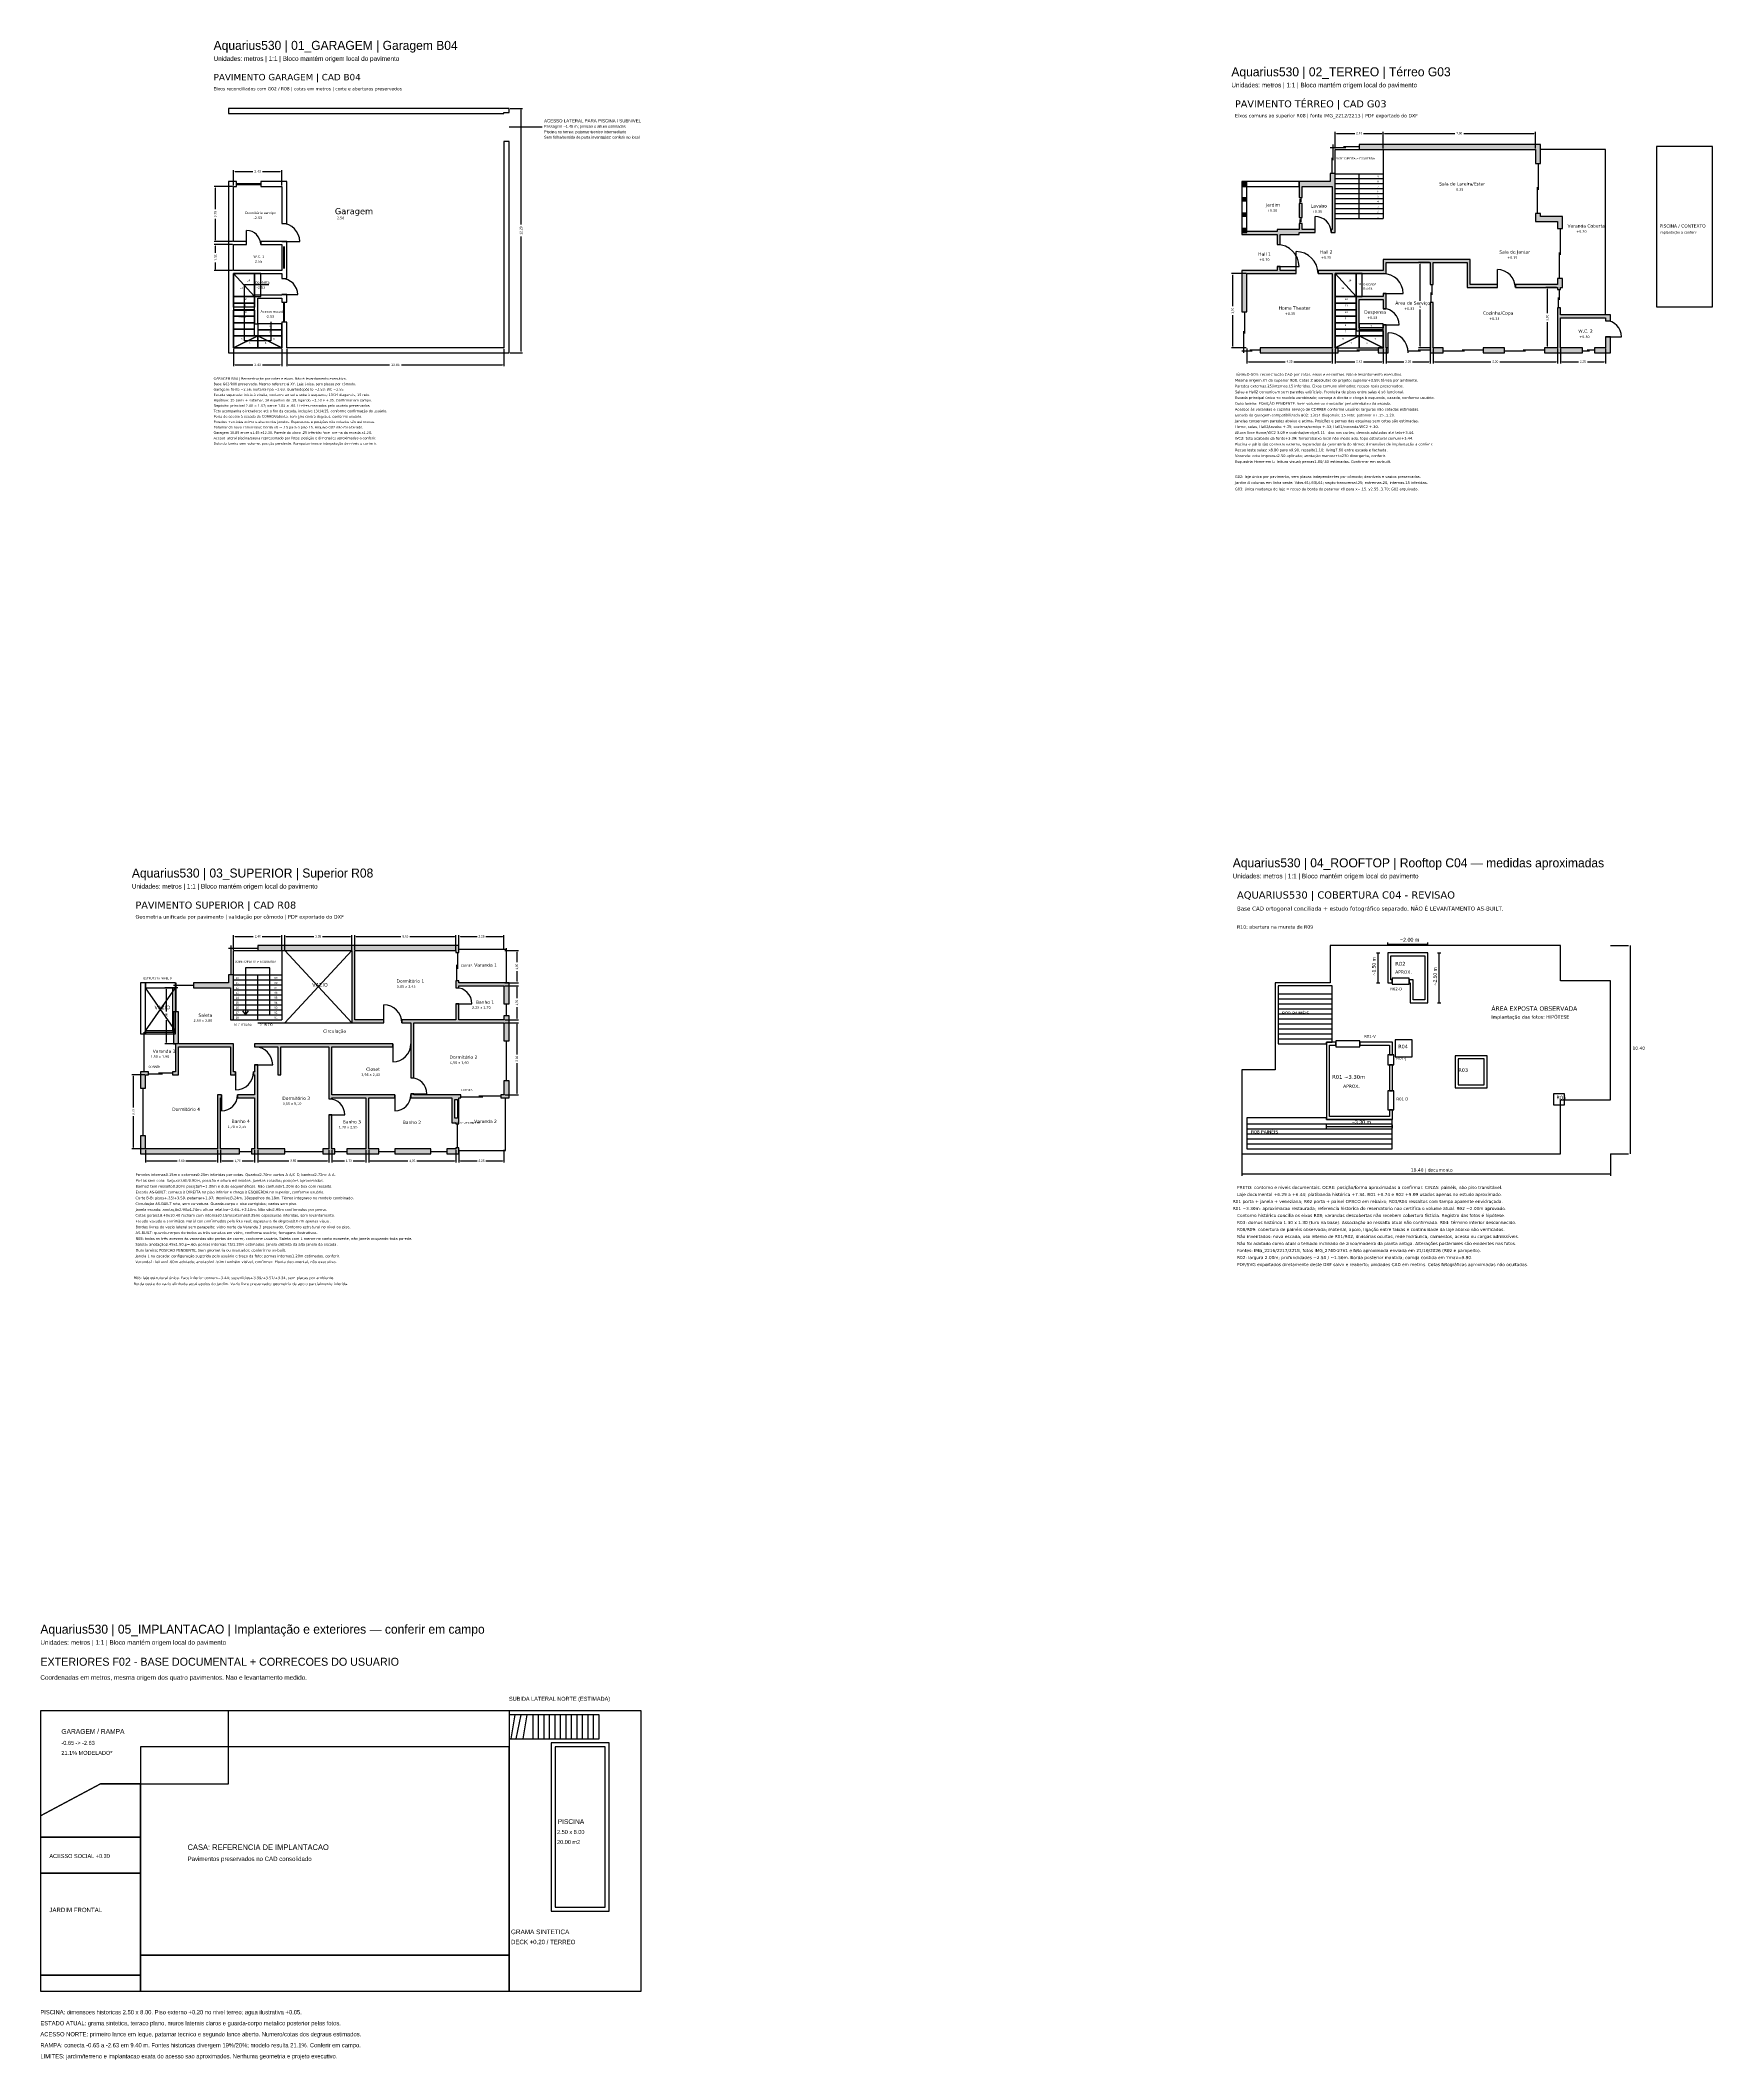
# Model space of a CAD drawing. Header units: metres. Extents: x -11 to 73, y -85 to 15.
import ezdxf

# ---------------------------------------------------------------- set-up
doc = ezdxf.new("R2010")
doc.units = ezdxf.units.M
for name, color, linetype in [('01_GARAGEM$0$ACESSO_LATERAL_ESTIMADO', 30, 'Continuous'), ('01_GARAGEM$0$COTAS', 3, 'Continuous'), ('01_GARAGEM$0$ESCADA', 5, 'Continuous'), ('01_GARAGEM$0$NOTAS', 7, 'Continuous'), ('01_GARAGEM$0$PAREDES', 7, 'Continuous'), ('01_GARAGEM$0$TEXTOS', 7, 'Continuous'), ('01_GARAGEM$0$VAOS', 30, 'Continuous'), ('02_TERREO$0$COLUNAS_JARDIM', 7, 'Continuous'), ('02_TERREO$0$CONTEXTO', 8, 'Continuous'), ('02_TERREO$0$COTAS_FONTE', 3, 'Continuous'), ('02_TERREO$0$ESCADA', 5, 'Continuous'), ('02_TERREO$0$NOTAS', 7, 'Continuous'), ('02_TERREO$0$PAREDES', 7, 'Continuous'), ('02_TERREO$0$TEXTOS', 7, 'Continuous'), ('02_TERREO$0$VAOS', 30, 'Continuous'), ('03_SUPERIOR$0$COTAS_FONTE', 3, 'Continuous'), ('03_SUPERIOR$0$ESCADA', 5, 'Continuous'), ('03_SUPERIOR$0$GUARDA_CORPO', 4, 'Continuous'), ('03_SUPERIOR$0$NOTAS', 7, 'Continuous'), ('03_SUPERIOR$0$PAREDES', 7, 'Continuous'), ('03_SUPERIOR$0$TEXTOS', 7, 'Continuous'), ('03_SUPERIOR$0$VAOS', 30, 'Continuous'), ('03_SUPERIOR$0$VAZIOS', 8, 'Continuous'), ('04_ROOFTOP$0$ABERTURAS', 4, 'Continuous'), ('04_ROOFTOP$0$BASE_DOCUMENTAL', 7, 'Continuous'), ('04_ROOFTOP$0$COTAS', 7, 'Continuous'), ('04_ROOFTOP$0$FOTO_HIPOTESE', 30, 'Continuous'), ('04_ROOFTOP$0$HISTORICO', 8, 'Continuous'), ('04_ROOFTOP$0$NOTAS', 7, 'Continuous'), ('04_ROOFTOP$0$PAINEIS_NAO_PISO', 8, 'Continuous'), ('05_IMPLANTACAO$0$ACESSO_ESTIMADO', 30, 'Continuous'), ('05_IMPLANTACAO$0$CASA_REFERENCIA', 8, 'Continuous'), ('05_IMPLANTACAO$0$GRAMA_SINTETICA', 3, 'Continuous'), ('05_IMPLANTACAO$0$JARDIM', 3, 'Continuous'), ('05_IMPLANTACAO$0$LOTE', 7, 'Continuous'), ('05_IMPLANTACAO$0$NOTAS', 7, 'Continuous'), ('05_IMPLANTACAO$0$PISCINA', 4, 'Continuous'), ('05_IMPLANTACAO$0$RAMPA', 8, 'Continuous'), ('INDICE_PRANCHAS', 7, 'Continuous')]:
    doc.layers.add(name, color=color, linetype=linetype)
doc.styles.add('01_GARAGEM$0$READABLE', font='DejaVuSans.ttf')
doc.styles.add('02_TERREO$0$READABLE', font='DejaVuSans.ttf')
doc.styles.add('03_SUPERIOR$0$READABLE', font='DejaVuSans.ttf')
doc.styles.add('04_ROOFTOP$0$READABLE', font='DejaVuSans.ttf')
doc.dimstyles.new('01_GARAGEM$0$Standard', dxfattribs={"dimtxt": 2.5, "dimasz": 2.5, "dimexe": 1.25, "dimexo": 0.625, "dimtad": 1, "dimtxsty": 'Standard', "dimcen": 2.5, "dimazin": 3, "dimtfac": 1, "dimtmove": 0, "dimatfit": 3, "dimarcsym": 0})
doc.dimstyles.new('02_TERREO$0$Standard', dxfattribs={"dimtxt": 2.5, "dimasz": 2.5, "dimexe": 1.25, "dimexo": 0.625, "dimtad": 1, "dimtxsty": 'Standard', "dimcen": 2.5, "dimazin": 3, "dimtfac": 1, "dimtmove": 0, "dimatfit": 3, "dimarcsym": 0})
doc.dimstyles.new('03_SUPERIOR$0$Standard', dxfattribs={"dimtxt": 2.5, "dimasz": 2.5, "dimexe": 1.25, "dimexo": 0.625, "dimtad": 1, "dimtxsty": 'Standard', "dimcen": 2.5, "dimazin": 3, "dimtfac": 1, "dimtmove": 0, "dimatfit": 3, "dimarcsym": 0})

# ---------------------------------------------------------------- blocks, each defined once
blk = doc.blocks.new('01_GARAGEM$0$_CLOSEDFILLED')
at = {"color": 0, "linetype": 'ByBlock'}
blk.add_solid([(-1, 0.2), (0, 0), (-1, -0.2)], dxfattribs=at)
blk = doc.blocks.new('*D7')
for p, q in [((-1.2, 8.1), (-1.2, 8.87)), ((-1.12, 8.8), (-0.24, 8.8)), ((0.24, 8.8), (1.12, 8.8)), ((1.2, 8.1), (1.2, 8.87))]:
    blk.add_line(p, q)
at = {"layer": 'Defpoints'}
for p in [(-1.2, 8.8), (-1.2, 8.05), (1.2, 8.05)]:
    blk.add_point(p, dxfattribs=at)
at = {"layer": '01_GARAGEM$0$COTAS', "xscale": 0.08, "yscale": 0.08, "rotation": 180}
blk.add_blockref('01_GARAGEM$0$_CLOSEDFILLED', (-1.2, 8.8), dxfattribs=at)
at = {"layer": '01_GARAGEM$0$COTAS', "xscale": 0.08, "yscale": 0.08}
blk.add_blockref('01_GARAGEM$0$_CLOSEDFILLED', (1.2, 8.8), dxfattribs=at)
at = {"layer": '01_GARAGEM$0$COTAS', "insert": (0, 8.8), "char_height": 0.12, "attachment_point": 5}
blk.add_mtext('2.40', dxfattribs=at)
blk = doc.blocks.new('*D9')
for p, q in [((-1.25, 8.05), (-2.17, 8.05)), ((-2.1, 6.915), (-2.1, 7.97)), ((-2.1, 5.38), (-2.1, 6.435)), ((-1.25, 5.3), (-2.17, 5.3))]:
    blk.add_line(p, q)
at = {"layer": 'Defpoints'}
for p in [(-1.2, 8.05), (-2.1, 5.3), (-1.2, 5.3)]:
    blk.add_point(p, dxfattribs=at)
at = {"layer": '01_GARAGEM$0$COTAS', "xscale": 0.08, "yscale": 0.08}
for p, rotation in [((-2.1, 8.05), 90), ((-2.1, 5.3), 270)]:
    blk.add_blockref('01_GARAGEM$0$_CLOSEDFILLED', p, dxfattribs=dict(at, rotation=rotation))
at = {"layer": '01_GARAGEM$0$COTAS', "insert": (-2.1, 6.675), "char_height": 0.12, "attachment_point": 5, "rotation": 90}
blk.add_mtext('2.75', dxfattribs=at)
blk = doc.blocks.new('*D10')
for p, q in [((1.45, -0.05), (1.45, -0.92)), ((1.53, -0.85), (6.575, -0.85)), ((7.175, -0.85), (12.22, -0.85)), ((12.3, -0.05), (12.3, -0.92))]:
    blk.add_line(p, q)
at = {"layer": 'Defpoints'}
for p in [(1.45, 0), (12.3, 0), (1.45, -0.85)]:
    blk.add_point(p, dxfattribs=at)
at = {"layer": '01_GARAGEM$0$COTAS', "xscale": 0.08, "yscale": 0.08, "rotation": 180}
blk.add_blockref('01_GARAGEM$0$_CLOSEDFILLED', (1.45, -0.85), dxfattribs=at)
at = {"layer": '01_GARAGEM$0$COTAS', "xscale": 0.08, "yscale": 0.08}
blk.add_blockref('01_GARAGEM$0$_CLOSEDFILLED', (12.3, -0.85), dxfattribs=at)
at = {"layer": '01_GARAGEM$0$COTAS', "insert": (6.875, -0.85), "char_height": 0.12, "attachment_point": 5}
blk.add_mtext('10.85', dxfattribs=at)
blk = doc.blocks.new('*D11')
for p, q in [((-1.2, -0.05), (-1.2, -0.92)), ((-1.12, -0.85), (-0.24, -0.85)), ((0.24, -0.85), (1.12, -0.85)), ((1.2, -0.05), (1.2, -0.92))]:
    blk.add_line(p, q)
at = {"layer": 'Defpoints'}
for p in [(-1.2, 0), (1.2, 0), (-1.2, -0.85)]:
    blk.add_point(p, dxfattribs=at)
at = {"layer": '01_GARAGEM$0$COTAS', "xscale": 0.08, "yscale": 0.08, "rotation": 180}
blk.add_blockref('01_GARAGEM$0$_CLOSEDFILLED', (-1.2, -0.85), dxfattribs=at)
at = {"layer": '01_GARAGEM$0$COTAS', "xscale": 0.08, "yscale": 0.08}
blk.add_blockref('01_GARAGEM$0$_CLOSEDFILLED', (1.2, -0.85), dxfattribs=at)
at = {"layer": '01_GARAGEM$0$COTAS', "insert": (0, -0.85), "char_height": 0.12, "attachment_point": 5}
blk.add_mtext('2.40', dxfattribs=at)
blk = doc.blocks.new('*D12')
for p, q in [((-1.25, 5.15), (-2.17, 5.15)), ((-2.1, 4.74), (-2.1, 5.07)), ((-2.1, 3.93), (-2.1, 4.26)), ((-1.25, 3.85), (-2.17, 3.85))]:
    blk.add_line(p, q)
at = {"layer": 'Defpoints'}
for p in [(-1.2, 5.15), (-2.1, 3.85), (-1.2, 3.85)]:
    blk.add_point(p, dxfattribs=at)
at = {"layer": '01_GARAGEM$0$COTAS', "xscale": 0.08, "yscale": 0.08}
for p, rotation in [((-2.1, 5.15), 90), ((-2.1, 3.85), 270)]:
    blk.add_blockref('01_GARAGEM$0$_CLOSEDFILLED', p, dxfattribs=dict(at, rotation=rotation))
at = {"layer": '01_GARAGEM$0$COTAS', "insert": (-2.1, 4.5), "char_height": 0.12, "attachment_point": 5, "rotation": 90}
blk.add_mtext('1.30', dxfattribs=at)
blk = doc.blocks.new('*D13')
for p, q in [((12.6, 11.95), (13.22, 11.95)), ((13.15, 6.15), (13.15, 11.87)), ((13.15, -0.17), (13.15, 5.55)), ((12.6, -0.25), (13.22, -0.25))]:
    blk.add_line(p, q)
at = {"layer": 'Defpoints'}
for p in [(12.55, 11.95), (12.55, -0.25), (13.15, -0.25)]:
    blk.add_point(p, dxfattribs=at)
at = {"layer": '01_GARAGEM$0$COTAS', "xscale": 0.08, "yscale": 0.08}
for p, rotation in [((13.15, 11.95), 90), ((13.15, -0.25), 270)]:
    blk.add_blockref('01_GARAGEM$0$_CLOSEDFILLED', p, dxfattribs=dict(at, rotation=rotation))
at = {"layer": '01_GARAGEM$0$COTAS', "insert": (13.15, 5.85), "char_height": 0.12, "attachment_point": 5, "rotation": 90}
blk.add_mtext('12.20', dxfattribs=at)
blk = doc.blocks.new('02_TERREO$0$_CLOSEDFILLED')
at = {"color": 0, "linetype": 'ByBlock'}
blk.add_solid([(-1, 0.2), (0, 0), (-1, -0.2)], dxfattribs=at)
blk = doc.blocks.new('*D25')
for p, q in [((-5.6, -0.04), (-5.6, -0.78)), ((-5.53, -0.7), (-3.695, -0.7)), ((-3.255, -0.7), (-1.42, -0.7)), ((-1.35, -0.04), (-1.35, -0.78))]:
    blk.add_line(p, q)
at = {"layer": 'Defpoints'}
for p in [(-5.6, 0), (-1.35, 0), (-5.6, -0.7)]:
    blk.add_point(p, dxfattribs=at)
at = {"layer": '02_TERREO$0$COTAS_FONTE', "xscale": 0.07, "yscale": 0.07, "rotation": 180}
blk.add_blockref('02_TERREO$0$_CLOSEDFILLED', (-5.6, -0.7), dxfattribs=at)
at = {"layer": '02_TERREO$0$COTAS_FONTE', "xscale": 0.07, "yscale": 0.07}
blk.add_blockref('02_TERREO$0$_CLOSEDFILLED', (-1.35, -0.7), dxfattribs=at)
at = {"layer": '02_TERREO$0$COTAS_FONTE', "insert": (-3.475, -0.7), "char_height": 0.11, "attachment_point": 5}
blk.add_mtext('4,25', dxfattribs=at)
blk = doc.blocks.new('*D27')
for p, q in [((-1.2, -0.04), (-1.2, -0.78)), ((-1.13, -0.7), (-0.22, -0.7)), ((0.22, -0.7), (1.13, -0.7)), ((1.2, -0.04), (1.2, -0.78))]:
    blk.add_line(p, q)
at = {"layer": 'Defpoints'}
for p in [(-1.2, 0), (1.2, 0), (-1.2, -0.7)]:
    blk.add_point(p, dxfattribs=at)
at = {"layer": '02_TERREO$0$COTAS_FONTE', "xscale": 0.07, "yscale": 0.07, "rotation": 180}
blk.add_blockref('02_TERREO$0$_CLOSEDFILLED', (-1.2, -0.7), dxfattribs=at)
at = {"layer": '02_TERREO$0$COTAS_FONTE', "xscale": 0.07, "yscale": 0.07}
blk.add_blockref('02_TERREO$0$_CLOSEDFILLED', (1.2, -0.7), dxfattribs=at)
at = {"layer": '02_TERREO$0$COTAS_FONTE', "insert": (0, -0.7), "char_height": 0.11, "attachment_point": 5}
blk.add_mtext('2,40', dxfattribs=at)
blk = doc.blocks.new('*D28')
for p, q in [((1.35, -0.04), (1.35, -0.78)), ((1.42, -0.7), (2.23, -0.7)), ((2.67, -0.7), (3.48, -0.7)), ((3.55, -0.04), (3.55, -0.78))]:
    blk.add_line(p, q)
at = {"layer": 'Defpoints'}
for p in [(1.35, 0), (3.55, 0), (1.35, -0.7)]:
    blk.add_point(p, dxfattribs=at)
at = {"layer": '02_TERREO$0$COTAS_FONTE', "xscale": 0.07, "yscale": 0.07, "rotation": 180}
blk.add_blockref('02_TERREO$0$_CLOSEDFILLED', (1.35, -0.7), dxfattribs=at)
at = {"layer": '02_TERREO$0$COTAS_FONTE', "xscale": 0.07, "yscale": 0.07}
blk.add_blockref('02_TERREO$0$_CLOSEDFILLED', (3.55, -0.7), dxfattribs=at)
at = {"layer": '02_TERREO$0$COTAS_FONTE', "insert": (2.45, -0.7), "char_height": 0.11, "attachment_point": 5}
blk.add_mtext('2,20', dxfattribs=at)
blk = doc.blocks.new('*D29')
for p, q in [((3.7, -0.04), (3.7, -0.78)), ((3.77, -0.7), (6.58, -0.7)), ((7.02, -0.7), (9.83, -0.7)), ((9.9, -0.04), (9.9, -0.78))]:
    blk.add_line(p, q)
at = {"layer": 'Defpoints'}
for p in [(3.7, 0), (9.9, 0), (3.7, -0.7)]:
    blk.add_point(p, dxfattribs=at)
at = {"layer": '02_TERREO$0$COTAS_FONTE', "xscale": 0.07, "yscale": 0.07, "rotation": 180}
blk.add_blockref('02_TERREO$0$_CLOSEDFILLED', (3.7, -0.7), dxfattribs=at)
at = {"layer": '02_TERREO$0$COTAS_FONTE', "xscale": 0.07, "yscale": 0.07}
blk.add_blockref('02_TERREO$0$_CLOSEDFILLED', (9.9, -0.7), dxfattribs=at)
at = {"layer": '02_TERREO$0$COTAS_FONTE', "insert": (6.8, -0.7), "char_height": 0.11, "attachment_point": 5}
blk.add_mtext('6,20', dxfattribs=at)
blk = doc.blocks.new('*D30')
for p, q in [((10.05, -0.04), (10.05, -0.78)), ((10.12, -0.7), (10.955, -0.7)), ((11.395, -0.7), (12.23, -0.7)), ((12.3, -0.04), (12.3, -0.78))]:
    blk.add_line(p, q)
at = {"layer": 'Defpoints'}
for p in [(10.05, 0), (12.3, 0), (10.05, -0.7)]:
    blk.add_point(p, dxfattribs=at)
at = {"layer": '02_TERREO$0$COTAS_FONTE', "xscale": 0.07, "yscale": 0.07, "rotation": 180}
blk.add_blockref('02_TERREO$0$_CLOSEDFILLED', (10.05, -0.7), dxfattribs=at)
at = {"layer": '02_TERREO$0$COTAS_FONTE', "xscale": 0.07, "yscale": 0.07}
blk.add_blockref('02_TERREO$0$_CLOSEDFILLED', (12.3, -0.7), dxfattribs=at)
at = {"layer": '02_TERREO$0$COTAS_FONTE', "insert": (11.175, -0.7), "char_height": 0.11, "attachment_point": 5}
blk.add_mtext('2,25', dxfattribs=at)
blk = doc.blocks.new('*D31')
for p, q in [((-1.2, 9.94), (-1.2, 10.78)), ((-1.13, 10.7), (-0.22, 10.7)), ((0.22, 10.7), (1.13, 10.7)), ((1.2, 9.94), (1.2, 10.78))]:
    blk.add_line(p, q)
at = {"layer": 'Defpoints'}
for p in [(-1.2, 10.7), (-1.2, 9.9), (1.2, 9.9)]:
    blk.add_point(p, dxfattribs=at)
at = {"layer": '02_TERREO$0$COTAS_FONTE', "xscale": 0.07, "yscale": 0.07, "rotation": 180}
blk.add_blockref('02_TERREO$0$_CLOSEDFILLED', (-1.2, 10.7), dxfattribs=at)
at = {"layer": '02_TERREO$0$COTAS_FONTE', "xscale": 0.07, "yscale": 0.07}
blk.add_blockref('02_TERREO$0$_CLOSEDFILLED', (1.2, 10.7), dxfattribs=at)
at = {"layer": '02_TERREO$0$COTAS_FONTE', "insert": (0, 10.7), "char_height": 0.11, "attachment_point": 5}
blk.add_mtext('2,40', dxfattribs=at)
blk = doc.blocks.new('*D32')
for p, q in [((1.2, 9.94), (1.2, 10.78)), ((1.27, 10.7), (4.78, 10.7)), ((5.22, 10.7), (8.73, 10.7)), ((8.8, 9.94), (8.8, 10.78))]:
    blk.add_line(p, q)
at = {"layer": 'Defpoints'}
for p in [(1.2, 10.7), (1.2, 9.9), (8.8, 9.9)]:
    blk.add_point(p, dxfattribs=at)
at = {"layer": '02_TERREO$0$COTAS_FONTE', "xscale": 0.07, "yscale": 0.07, "rotation": 180}
blk.add_blockref('02_TERREO$0$_CLOSEDFILLED', (1.2, 10.7), dxfattribs=at)
at = {"layer": '02_TERREO$0$COTAS_FONTE', "xscale": 0.07, "yscale": 0.07}
blk.add_blockref('02_TERREO$0$_CLOSEDFILLED', (8.8, 10.7), dxfattribs=at)
at = {"layer": '02_TERREO$0$COTAS_FONTE', "insert": (5, 10.7), "char_height": 0.11, "attachment_point": 5}
blk.add_mtext('7,60', dxfattribs=at)
blk = doc.blocks.new('*D33')
for p, q in [((-5.64, 3.7), (-6.38, 3.7)), ((-6.3, 2.07), (-6.3, 3.63)), ((-6.3, 0.07), (-6.3, 1.63)), ((-5.64, 0), (-6.38, 0))]:
    blk.add_line(p, q)
at = {"layer": 'Defpoints'}
for p in [(-5.6, 3.7), (-6.3, 0), (-5.6, 0)]:
    blk.add_point(p, dxfattribs=at)
at = {"layer": '02_TERREO$0$COTAS_FONTE', "xscale": 0.07, "yscale": 0.07}
for p, rotation in [((-6.3, 3.7), 90), ((-6.3, 0), 270)]:
    blk.add_blockref('02_TERREO$0$_CLOSEDFILLED', p, dxfattribs=dict(at, rotation=rotation))
at = {"layer": '02_TERREO$0$COTAS_FONTE', "insert": (-6.3, 1.85), "char_height": 0.11, "attachment_point": 5, "rotation": 90}
blk.add_mtext('3,70', dxfattribs=at)
blk = doc.blocks.new('*D34')
for p, q in [((3.51, 4.25), (2.97, 4.25)), ((3.05, 2.345), (3.05, 4.18)), ((3.05, 0.07), (3.05, 1.905)), ((3.51, 0), (2.97, 0))]:
    blk.add_line(p, q)
at = {"layer": 'Defpoints'}
for p in [(3.55, 4.25), (3.05, 0), (3.55, 0)]:
    blk.add_point(p, dxfattribs=at)
at = {"layer": '02_TERREO$0$COTAS_FONTE', "xscale": 0.07, "yscale": 0.07}
for p, rotation in [((3.05, 4.25), 90), ((3.05, 0), 270)]:
    blk.add_blockref('02_TERREO$0$_CLOSEDFILLED', p, dxfattribs=dict(at, rotation=rotation))
at = {"layer": '02_TERREO$0$COTAS_FONTE', "insert": (3.05, 2.125), "char_height": 0.11, "attachment_point": 5, "rotation": 90}
blk.add_mtext('4,25', dxfattribs=at)
blk = doc.blocks.new('*D35')
for p, q in [((9.86, 3), (9.32, 3)), ((9.4, 1.72), (9.4, 2.93)), ((9.4, 0.07), (9.4, 1.28)), ((9.86, 0), (9.32, 0))]:
    blk.add_line(p, q)
at = {"layer": 'Defpoints'}
for p in [(9.9, 3), (9.4, 0), (9.9, 0)]:
    blk.add_point(p, dxfattribs=at)
at = {"layer": '02_TERREO$0$COTAS_FONTE', "xscale": 0.07, "yscale": 0.07}
for p, rotation in [((9.4, 3), 90), ((9.4, 0), 270)]:
    blk.add_blockref('02_TERREO$0$_CLOSEDFILLED', p, dxfattribs=dict(at, rotation=rotation))
at = {"layer": '02_TERREO$0$COTAS_FONTE', "insert": (9.4, 1.5), "char_height": 0.11, "attachment_point": 5, "rotation": 90}
blk.add_mtext('3,00', dxfattribs=at)
blk = doc.blocks.new('03_SUPERIOR$0$_CLOSEDFILLED')
at = {"color": 0, "linetype": 'ByBlock'}
blk.add_solid([(-1, 0.2), (0, 0), (-1, -0.2)], dxfattribs=at)
blk = doc.blocks.new('*D52')
for p, q in [((0, -0.04), (0, -0.68)), ((0.07, -0.6), (1.555, -0.6)), ((1.995, -0.6), (3.48, -0.6)), ((3.55, -0.04), (3.55, -0.68))]:
    blk.add_line(p, q)
at = {"layer": 'Defpoints'}
for p in [(0, 0), (3.55, 0), (0, -0.6)]:
    blk.add_point(p, dxfattribs=at)
at = {"layer": '03_SUPERIOR$0$COTAS_FONTE', "xscale": 0.07, "yscale": 0.07, "rotation": 180}
blk.add_blockref('03_SUPERIOR$0$_CLOSEDFILLED', (0, -0.6), dxfattribs=at)
at = {"layer": '03_SUPERIOR$0$COTAS_FONTE', "xscale": 0.07, "yscale": 0.07}
blk.add_blockref('03_SUPERIOR$0$_CLOSEDFILLED', (3.55, -0.6), dxfattribs=at)
at = {"layer": '03_SUPERIOR$0$COTAS_FONTE', "insert": (1.775, -0.6), "char_height": 0.11, "attachment_point": 5}
blk.add_mtext('3,55', dxfattribs=at)
blk = doc.blocks.new('*D54')
for p, q in [((-1.85, -0.04), (-1.85, -0.68)), ((-1.78, -0.6), (-1.22, -0.6)), ((-0.78, -0.6), (-0.22, -0.6)), ((-0.15, -0.04), (-0.15, -0.68))]:
    blk.add_line(p, q)
at = {"layer": 'Defpoints'}
for p in [(-1.85, 0), (-0.15, 0), (-1.85, -0.6)]:
    blk.add_point(p, dxfattribs=at)
at = {"layer": '03_SUPERIOR$0$COTAS_FONTE', "xscale": 0.07, "yscale": 0.07, "rotation": 180}
blk.add_blockref('03_SUPERIOR$0$_CLOSEDFILLED', (-1.85, -0.6), dxfattribs=at)
at = {"layer": '03_SUPERIOR$0$COTAS_FONTE', "xscale": 0.07, "yscale": 0.07}
blk.add_blockref('03_SUPERIOR$0$_CLOSEDFILLED', (-0.15, -0.6), dxfattribs=at)
at = {"layer": '03_SUPERIOR$0$COTAS_FONTE', "insert": (-1, -0.6), "char_height": 0.11, "attachment_point": 5}
blk.add_mtext('1,70', dxfattribs=at)
blk = doc.blocks.new('*D55')
for p, q in [((3.7, -0.04), (3.7, -0.68)), ((3.77, -0.6), (4.33, -0.6)), ((4.77, -0.6), (5.33, -0.6)), ((5.4, -0.04), (5.4, -0.68))]:
    blk.add_line(p, q)
at = {"layer": 'Defpoints'}
for p in [(3.7, 0), (5.4, 0), (3.7, -0.6)]:
    blk.add_point(p, dxfattribs=at)
at = {"layer": '03_SUPERIOR$0$COTAS_FONTE', "xscale": 0.07, "yscale": 0.07, "rotation": 180}
blk.add_blockref('03_SUPERIOR$0$_CLOSEDFILLED', (3.7, -0.6), dxfattribs=at)
at = {"layer": '03_SUPERIOR$0$COTAS_FONTE', "xscale": 0.07, "yscale": 0.07}
blk.add_blockref('03_SUPERIOR$0$_CLOSEDFILLED', (5.4, -0.6), dxfattribs=at)
at = {"layer": '03_SUPERIOR$0$COTAS_FONTE', "insert": (4.55, -0.6), "char_height": 0.11, "attachment_point": 5}
blk.add_mtext('1,70', dxfattribs=at)
blk = doc.blocks.new('*D56')
for p, q in [((5.55, -0.04), (5.55, -0.68)), ((5.62, -0.6), (7.505, -0.6)), ((7.945, -0.6), (9.83, -0.6)), ((9.9, -0.04), (9.9, -0.68))]:
    blk.add_line(p, q)
at = {"layer": 'Defpoints'}
for p in [(5.55, 0), (9.9, 0), (5.55, -0.6)]:
    blk.add_point(p, dxfattribs=at)
at = {"layer": '03_SUPERIOR$0$COTAS_FONTE', "xscale": 0.07, "yscale": 0.07, "rotation": 180}
blk.add_blockref('03_SUPERIOR$0$_CLOSEDFILLED', (5.55, -0.6), dxfattribs=at)
at = {"layer": '03_SUPERIOR$0$COTAS_FONTE', "xscale": 0.07, "yscale": 0.07}
blk.add_blockref('03_SUPERIOR$0$_CLOSEDFILLED', (9.9, -0.6), dxfattribs=at)
at = {"layer": '03_SUPERIOR$0$COTAS_FONTE', "insert": (7.725, -0.6), "char_height": 0.11, "attachment_point": 5}
blk.add_mtext('4,35', dxfattribs=at)
blk = doc.blocks.new('*D57')
for p, q in [((-5.6, -0.04), (-5.6, -0.68)), ((-5.53, -0.6), (-4.02, -0.6)), ((-3.58, -0.6), (-2.07, -0.6)), ((-2, -0.04), (-2, -0.68))]:
    blk.add_line(p, q)
at = {"layer": 'Defpoints'}
for p in [(-5.6, 0), (-2, 0), (-5.6, -0.6)]:
    blk.add_point(p, dxfattribs=at)
at = {"layer": '03_SUPERIOR$0$COTAS_FONTE', "xscale": 0.07, "yscale": 0.07, "rotation": 180}
blk.add_blockref('03_SUPERIOR$0$_CLOSEDFILLED', (-5.6, -0.6), dxfattribs=at)
at = {"layer": '03_SUPERIOR$0$COTAS_FONTE', "xscale": 0.07, "yscale": 0.07}
blk.add_blockref('03_SUPERIOR$0$_CLOSEDFILLED', (-2, -0.6), dxfattribs=at)
at = {"layer": '03_SUPERIOR$0$COTAS_FONTE', "insert": (-3.8, -0.6), "char_height": 0.11, "attachment_point": 5}
blk.add_mtext('3,60', dxfattribs=at)
blk = doc.blocks.new('*D58')
for p, q in [((10.05, -0.04), (10.05, -0.68)), ((10.12, -0.6), (10.955, -0.6)), ((11.395, -0.6), (12.23, -0.6)), ((12.3, -0.04), (12.3, -0.68))]:
    blk.add_line(p, q)
at = {"layer": 'Defpoints'}
for p in [(10.05, 0), (12.3, 0), (10.05, -0.6)]:
    blk.add_point(p, dxfattribs=at)
at = {"layer": '03_SUPERIOR$0$COTAS_FONTE', "xscale": 0.07, "yscale": 0.07, "rotation": 180}
blk.add_blockref('03_SUPERIOR$0$_CLOSEDFILLED', (10.05, -0.6), dxfattribs=at)
at = {"layer": '03_SUPERIOR$0$COTAS_FONTE', "xscale": 0.07, "yscale": 0.07}
blk.add_blockref('03_SUPERIOR$0$_CLOSEDFILLED', (12.3, -0.6), dxfattribs=at)
at = {"layer": '03_SUPERIOR$0$COTAS_FONTE', "insert": (11.175, -0.6), "char_height": 0.11, "attachment_point": 5}
blk.add_mtext('2,25', dxfattribs=at)
blk = doc.blocks.new('*D59')
for p, q in [((4.85, 9.94), (4.85, 10.68)), ((4.92, 10.6), (7.155, 10.6)), ((7.595, 10.6), (9.83, 10.6)), ((9.9, 9.94), (9.9, 10.68))]:
    blk.add_line(p, q)
at = {"layer": 'Defpoints'}
for p in [(4.85, 10.6), (4.85, 9.9), (9.9, 9.9)]:
    blk.add_point(p, dxfattribs=at)
at = {"layer": '03_SUPERIOR$0$COTAS_FONTE', "xscale": 0.07, "yscale": 0.07, "rotation": 180}
blk.add_blockref('03_SUPERIOR$0$_CLOSEDFILLED', (4.85, 10.6), dxfattribs=at)
at = {"layer": '03_SUPERIOR$0$COTAS_FONTE', "xscale": 0.07, "yscale": 0.07}
blk.add_blockref('03_SUPERIOR$0$_CLOSEDFILLED', (9.9, 10.6), dxfattribs=at)
at = {"layer": '03_SUPERIOR$0$COTAS_FONTE', "insert": (7.375, 10.6), "char_height": 0.11, "attachment_point": 5}
blk.add_mtext('5,05', dxfattribs=at)
blk = doc.blocks.new('*D60')
for p, q in [((10.05, 9.94), (10.05, 10.68)), ((10.12, 10.6), (10.955, 10.6)), ((11.395, 10.6), (12.23, 10.6)), ((12.3, 9.94), (12.3, 10.68))]:
    blk.add_line(p, q)
at = {"layer": 'Defpoints'}
for p in [(10.05, 10.6), (10.05, 9.9), (12.3, 9.9)]:
    blk.add_point(p, dxfattribs=at)
at = {"layer": '03_SUPERIOR$0$COTAS_FONTE', "xscale": 0.07, "yscale": 0.07, "rotation": 180}
blk.add_blockref('03_SUPERIOR$0$_CLOSEDFILLED', (10.05, 10.6), dxfattribs=at)
at = {"layer": '03_SUPERIOR$0$COTAS_FONTE', "xscale": 0.07, "yscale": 0.07}
blk.add_blockref('03_SUPERIOR$0$_CLOSEDFILLED', (12.3, 10.6), dxfattribs=at)
at = {"layer": '03_SUPERIOR$0$COTAS_FONTE', "insert": (11.175, 10.6), "char_height": 0.11, "attachment_point": 5}
blk.add_mtext('2,25', dxfattribs=at)
blk = doc.blocks.new('*D61')
for p, q in [((-1.2, 9.94), (-1.2, 10.68)), ((-1.13, 10.6), (-0.22, 10.6)), ((0.22, 10.6), (1.13, 10.6)), ((1.2, 9.94), (1.2, 10.68))]:
    blk.add_line(p, q)
at = {"layer": 'Defpoints'}
for p in [(-1.2, 10.6), (-1.2, 9.9), (1.2, 9.9)]:
    blk.add_point(p, dxfattribs=at)
at = {"layer": '03_SUPERIOR$0$COTAS_FONTE', "xscale": 0.07, "yscale": 0.07, "rotation": 180}
blk.add_blockref('03_SUPERIOR$0$_CLOSEDFILLED', (-1.2, 10.6), dxfattribs=at)
at = {"layer": '03_SUPERIOR$0$COTAS_FONTE', "xscale": 0.07, "yscale": 0.07}
blk.add_blockref('03_SUPERIOR$0$_CLOSEDFILLED', (1.2, 10.6), dxfattribs=at)
at = {"layer": '03_SUPERIOR$0$COTAS_FONTE', "insert": (0, 10.6), "char_height": 0.11, "attachment_point": 5}
blk.add_mtext('2,40', dxfattribs=at)
blk = doc.blocks.new('*D62')
for p, q in [((1.35, 9.94), (1.35, 10.68)), ((1.42, 10.6), (2.805, 10.6)), ((3.245, 10.6), (4.63, 10.6)), ((4.7, 9.94), (4.7, 10.68))]:
    blk.add_line(p, q)
at = {"layer": 'Defpoints'}
for p in [(1.35, 10.6), (1.35, 9.9), (4.7, 9.9)]:
    blk.add_point(p, dxfattribs=at)
at = {"layer": '03_SUPERIOR$0$COTAS_FONTE', "xscale": 0.07, "yscale": 0.07, "rotation": 180}
blk.add_blockref('03_SUPERIOR$0$_CLOSEDFILLED', (1.35, 10.6), dxfattribs=at)
at = {"layer": '03_SUPERIOR$0$COTAS_FONTE', "xscale": 0.07, "yscale": 0.07}
blk.add_blockref('03_SUPERIOR$0$_CLOSEDFILLED', (4.7, 10.6), dxfattribs=at)
at = {"layer": '03_SUPERIOR$0$COTAS_FONTE', "insert": (3.025, 10.6), "char_height": 0.11, "attachment_point": 5}
blk.add_mtext('3,35', dxfattribs=at)
blk = doc.blocks.new('*D63')
for p, q in [((12.34, 6.3), (13.03, 6.3)), ((12.95, 4.72), (12.95, 6.23)), ((12.95, 2.77), (12.95, 4.28)), ((12.34, 2.7), (13.03, 2.7))]:
    blk.add_line(p, q)
at = {"layer": 'Defpoints'}
for p in [(12.3, 6.3), (12.3, 2.7), (12.95, 2.7)]:
    blk.add_point(p, dxfattribs=at)
at = {"layer": '03_SUPERIOR$0$COTAS_FONTE', "xscale": 0.07, "yscale": 0.07}
for p, rotation in [((12.95, 6.3), 90), ((12.95, 2.7), 270)]:
    blk.add_blockref('03_SUPERIOR$0$_CLOSEDFILLED', p, dxfattribs=dict(at, rotation=rotation))
at = {"layer": '03_SUPERIOR$0$COTAS_FONTE', "insert": (12.95, 4.5), "char_height": 0.11, "attachment_point": 5, "rotation": 90}
blk.add_mtext('3,60', dxfattribs=at)
blk = doc.blocks.new('*D64')
for p, q in [((12.34, 8.15), (13.03, 8.15)), ((12.95, 7.52), (12.95, 8.08)), ((12.95, 6.52), (12.95, 7.08)), ((12.34, 6.45), (13.03, 6.45))]:
    blk.add_line(p, q)
at = {"layer": 'Defpoints'}
for p in [(12.3, 8.15), (12.3, 6.45), (12.95, 6.45)]:
    blk.add_point(p, dxfattribs=at)
at = {"layer": '03_SUPERIOR$0$COTAS_FONTE', "xscale": 0.07, "yscale": 0.07}
for p, rotation in [((12.95, 8.15), 90), ((12.95, 6.45), 270)]:
    blk.add_blockref('03_SUPERIOR$0$_CLOSEDFILLED', p, dxfattribs=dict(at, rotation=rotation))
at = {"layer": '03_SUPERIOR$0$COTAS_FONTE', "insert": (12.95, 7.3), "char_height": 0.11, "attachment_point": 5, "rotation": 90}
blk.add_mtext('1,70', dxfattribs=at)
blk = doc.blocks.new('*D65')
for p, q in [((12.34, 9.9), (13.03, 9.9)), ((12.95, 9.32), (12.95, 9.83)), ((12.34, 8.3), (13.03, 8.3)), ((12.95, 8.37), (12.95, 8.88))]:
    blk.add_line(p, q)
at = {"layer": 'Defpoints'}
for p in [(12.3, 9.9), (12.3, 8.3), (12.95, 8.3)]:
    blk.add_point(p, dxfattribs=at)
at = {"layer": '03_SUPERIOR$0$COTAS_FONTE', "xscale": 0.07, "yscale": 0.07}
for p, rotation in [((12.95, 9.9), 90), ((12.95, 8.3), 270)]:
    blk.add_blockref('03_SUPERIOR$0$_CLOSEDFILLED', p, dxfattribs=dict(at, rotation=rotation))
at = {"layer": '03_SUPERIOR$0$COTAS_FONTE', "insert": (12.95, 9.1), "char_height": 0.11, "attachment_point": 5, "rotation": 90}
blk.add_mtext('1,60', dxfattribs=at)
blk = doc.blocks.new('*D66')
for p, q in [((-5.64, 3.7), (-6.28, 3.7)), ((-6.2, 2.07), (-6.2, 3.63)), ((-6.2, 0.07), (-6.2, 1.63)), ((-5.64, 0), (-6.28, 0))]:
    blk.add_line(p, q)
at = {"layer": 'Defpoints'}
for p in [(-5.6, 3.7), (-6.2, 0), (-5.6, 0)]:
    blk.add_point(p, dxfattribs=at)
at = {"layer": '03_SUPERIOR$0$COTAS_FONTE', "xscale": 0.07, "yscale": 0.07}
for p, rotation in [((-6.2, 3.7), 90), ((-6.2, 0), 270)]:
    blk.add_blockref('03_SUPERIOR$0$_CLOSEDFILLED', p, dxfattribs=dict(at, rotation=rotation))
at = {"layer": '03_SUPERIOR$0$COTAS_FONTE', "insert": (-6.2, 1.85), "char_height": 0.11, "attachment_point": 5, "rotation": 90}
blk.add_mtext('3,70', dxfattribs=at)
blk = doc.blocks.new('*D67')
for p, q in [((-3.99, 8.05), (-4.63, 8.05)), ((-4.55, 6.87), (-4.55, 7.98)), ((-4.55, 5.32), (-4.55, 6.43)), ((-3.99, 5.25), (-4.63, 5.25))]:
    blk.add_line(p, q)
at = {"layer": 'Defpoints'}
for p in [(-3.95, 8.05), (-4.55, 5.25), (-3.95, 5.25)]:
    blk.add_point(p, dxfattribs=at)
at = {"layer": '03_SUPERIOR$0$COTAS_FONTE', "xscale": 0.07, "yscale": 0.07}
for p, rotation in [((-4.55, 8.05), 90), ((-4.55, 5.25), 270)]:
    blk.add_blockref('03_SUPERIOR$0$_CLOSEDFILLED', p, dxfattribs=dict(at, rotation=rotation))
at = {"layer": '03_SUPERIOR$0$COTAS_FONTE', "insert": (-4.55, 6.65), "char_height": 0.11, "attachment_point": 5, "rotation": 90}
blk.add_mtext('2,80', dxfattribs=at)
blk = doc.blocks.new('04_ROOFTOP')
at = {"layer": '04_ROOFTOP$0$ABERTURAS'}
for points in [[(1.65, 8.22), (2.5, 8.22), (2.5, 8.52), (1.65, 8.52)], [(-1.16, 5.1), (0.04, 5.1), (0.04, 5.4), (-1.16, 5.4)], [(1.44, 4.2), (1.74, 4.2), (1.74, 4.7), (1.44, 4.7)], [(1.44, 1.95), (1.74, 1.95), (1.74, 2.9), (1.44, 2.9)]]:
    blk.add_lwpolyline(points, close=True, dxfattribs=at)
at = {"layer": '04_ROOFTOP$0$BASE_DOCUMENTAL'}
blk.add_lwpolyline([(-5.85, -0.25), (10.05, -0.25), (10.05, 2.45), (12.55, 2.45), (12.55, 8.4), (10.05, 8.4), (10.05, 10.15), (-1.45, 10.15), (-1.45, 8.3), (-4.2, 8.3), (-4.2, 3.95), (-5.85, 3.95)], close=True, dxfattribs=at)
at = {"layer": '04_ROOFTOP$0$COTAS'}
for p, q in [((1.425, 10.15), (1.425, 10.31)), ((1.425, 10.23), (3.425, 10.23)), ((3.425, 10.15), (3.425, 10.31)), ((12.55, 10.15), (13.45, 10.15)), ((13.55, -0.25), (13.55, 10.15)), ((0.87, 9.795), (1.03, 9.795)), ((0.95, 8.295), (0.95, 9.795)), ((3.92, 9.795), (4.08, 9.795)), ((4, 7.295), (4, 9.795)), ((0.87, 8.295), (1.03, 8.295)), ((3.92, 7.295), (4.08, 7.295)), ((-1.635, 1.04), (-1.635, 1.2)), ((-1.635, 1.12), (1.665, 1.12)), ((1.665, 1.04), (1.665, 1.2)), ((-5.85, -0.25), (-5.85, -1.35)), ((12.55, -0.25), (12.55, -1.35)), ((12.55, -0.25), (13.45, -0.25)), ((-5.85, -1.25), (12.55, -1.25))]:
    blk.add_line(p, q, dxfattribs=at)
at = {"layer": '04_ROOFTOP$0$FOTO_HIPOTESE'}
for points in [[(2.55, 7.295), (3.425, 7.295), (3.425, 9.795), (1.425, 9.795), (1.425, 8.295), (1.65, 8.295), (1.65, 8.445), (1.575, 8.445), (1.575, 9.645), (3.275, 9.645), (3.275, 7.445), (2.7, 7.445), (2.7, 8.445), (2.5, 8.445), (2.5, 8.295), (2.55, 8.295)], [(1.665, 1.475), (1.665, 1.95), (1.515, 1.95), (1.515, 1.625), (-1.485, 1.625), (-1.485, 5.175), (-1.16, 5.175), (-1.16, 5.325), (-1.635, 5.325), (-1.635, 1.475)], [(0.04, 5.175), (1.515, 5.175), (1.515, 4.7), (1.665, 4.7), (1.665, 5.325), (0.04, 5.325)], [(1.8, 4.6), (2.65, 4.6), (2.65, 5.45), (1.8, 5.45)], [(1.515, 2.9), (1.665, 2.9), (1.665, 4.2), (1.515, 4.2)], [(4.8, 3.05), (6.4, 3.05), (6.4, 4.65), (4.8, 4.65)], [(9.7, 2.2), (10.25, 2.2), (10.25, 2.75), (9.7, 2.75)]]:
    blk.add_lwpolyline(points, close=True, dxfattribs=at)
at = {"layer": '04_ROOFTOP$0$HISTORICO'}
blk.add_lwpolyline([(4.95, 3.2), (6.25, 3.2), (6.25, 4.5), (4.95, 4.5)], close=True, dxfattribs=at)
at = {"layer": '04_ROOFTOP$0$PAINEIS_NAO_PISO'}
for p, q in [((-4.05, 7.75), (-1.35, 7.75)), ((-4.05, 7.5), (-1.35, 7.5)), ((-4.05, 7.25), (-1.35, 7.25)), ((-4.05, 7), (-1.35, 7)), ((-4.05, 6.75), (-1.35, 6.75)), ((-4.05, 6.5), (-1.35, 6.5)), ((-4.05, 6.25), (-1.35, 6.25)), ((-4.05, 6), (-1.35, 6)), ((-4.05, 5.75), (-1.35, 5.75)), ((-4.05, 5.5), (-1.35, 5.5)), ((-4.05, 5.25), (-1.635, 5.25)), ((-5.6, 1.25), (1.65, 1.25)), ((-5.6, 1), (1.65, 1)), ((-5.6, 0.75), (1.65, 0.75)), ((-5.6, 0.5), (1.65, 0.5)), ((-5.6, 0.25), (1.65, 0.25)), ((-5.6, 0), (1.65, 0))]:
    blk.add_line(p, q, dxfattribs=at)
for points in [[(-4.05, 5.25), (-1.635, 5.25), (-1.635, 5.325), (-1.35, 5.325), (-1.35, 8.15), (-4.05, 8.15)], [(-5.6, 0), (1.65, 0), (1.65, 1.475), (-1.635, 1.475), (-1.635, 1.55), (-5.6, 1.55)]]:
    blk.add_lwpolyline(points, close=True, dxfattribs=at)
at = {"layer": '04_ROOFTOP$0$ABERTURAS', "style": '04_ROOFTOP$0$READABLE'}
for s, p in [('R02-D', (1.55, 7.92)), ('R01-V', (0.25, 5.55)), ('R01-J', (1.86, 4.45)), ('R01-D', (1.86, 2.425))]:
    blk.add_text(s, height=0.14, dxfattribs=at).set_placement(p)
at = {"layer": '04_ROOFTOP$0$COTAS'}
for s, p in [('~2.00 m', (2.045, 10.35)), ('~3.30 m', (-0.365, 1.24))]:
    blk.add_text(s, height=0.19, dxfattribs=at).set_placement(p)
for s, p in [('~1.50 m', (0.83, 8.665)), ('~2.50 m', (3.88, 8.165))]:
    blk.add_text(s, height=0.18, rotation=90, dxfattribs=at).set_placement(p)
at = {"layer": '04_ROOFTOP$0$FOTO_HIPOTESE', "style": '04_ROOFTOP$0$READABLE'}
for s, height, p in [('R10: abertura na mureta de R09', 0.17, (-6.1, 11)), ('R02', 0.19, (1.8, 9.15)), ('APROX.', 0.16, (1.8, 8.75)), ('ÁREA EXPOSTA OBSERVADA', 0.22, (6.6, 6.9)), ('Implantação das fotos: HIPÓTESE', 0.17, (6.6, 6.5)), ('R04', 0.18, (1.95, 5.025)), ('R03', 0.18, (4.95, 3.85)), ('R01 ~3.30m', 0.19, (-1.35, 3.5)), ('APROX.', 0.16, (-0.8, 3.05)), ('R05', 0.18, (9.85, 2.475))]:
    blk.add_text(s, height=height, dxfattribs=at).set_placement(p)
at = {"layer": '04_ROOFTOP$0$NOTAS', "style": '04_ROOFTOP$0$READABLE'}
for s, height, p in [('AQUARIUS530 | COBERTURA C04 - REVISAO', 0.36, (-6.1, 12.5)), ('Base CAD ortogonal conciliada + estudo fotográfico separado. NÃO É LEVANTAMENTO AS-BUILT.', 0.2, (-6.1, 11.9)), ('10.40', 0.16, (13.65, 4.95)), ('18.40 | documento', 0.16, (2.585, -1.13)), ('PRETO: contorno e níveis documentais. OCRE: posição/forma aproximadas a confirmar. CINZA: painéis, não piso transitável.', 0.155, (-6.1, -2)), ('R01 porta + janela + veneziana; R02 porta + painel OPACO em rebaixo; R03/R04 ressaltos com tampa aparente envidraçada.', 0.155, (-6.31, -2.7)), ('R01 ~3.30m: aproximacao restaurada; referencia historica do reservatorio nao certifica o volume atual. R02 ~2.00m aprovado.', 0.155, (-6.31, -3.05)), ('Laje documental +6.29 a +6.44; platibanda histórica +7.34. R01 +8.74 e R02 +9.09 usados apenas no estudo aproximado.', 0.155, (-6.1, -2.35)), ('Contorno histórico concilia os eixos R08; varandas descobertas não recebem cobertura fictícia. Registro das fotos é hipótese.', 0.155, (-6.1, -3.4)), ('R03: domus histórico 1.30 x 1.30 (furo na base). Associação ao ressalto atual não confirmada. R04: término inferior desconhecido.', 0.155, (-6.1, -3.75)), ('R08/R09: cobertura de painéis observada; material, apoio, ligação entre faixas e continuidade da laje abaixo não verificados.', 0.155, (-6.1, -4.1)), ('Não inventados: nova escada, uso interno de R01/R02, divisórias ocultas, rede hidráulica, caimentos, acesso ou cargas admissíveis.', 0.155, (-6.1, -4.45)), ('Não foi adotado como atual o telhado inclinado de zinco/madeira da planta antiga. Alterações posteriores são evidentes nas fotos.', 0.155, (-6.1, -4.8)), ('Fontes: IMG_2216/2217/2218, fotos IMG_2740-2761 e foto aproximada enviada em 21/10/2026 (R02 e parapeito).', 0.155, (-6.1, -5.15)), ('R02: largura 2.00m; profundidades ~2.50 / ~1.50m. Borda posterior mantida; cornija contida em Ymax=9.90.', 0.155, (-6.1, -5.5)), ('PDF/SVG exportados diretamente deste DXF salvo e reaberto; unidades CAD em metros. Cotas fotográficas aproximadas não ocultadas.', 0.155, (-6.1, -5.85))]:
    blk.add_text(s, height=height, dxfattribs=at).set_placement(p)
at = {"layer": '04_ROOFTOP$0$PAINEIS_NAO_PISO', "style": '04_ROOFTOP$0$READABLE'}
for s, p in [('R09 PAINÉIS', (-3.85, 6.7)), ('R08 PAINÉIS', (-5.4, 0.775))]:
    blk.add_text(s, height=0.16, dxfattribs=at).set_placement(p)
blk = doc.blocks.new('05_IMPLANTACAO')
at = {"layer": '05_IMPLANTACAO$0$ACESSO_ESTIMADO'}
blk.add_lwpolyline([(12.55, 10.55), (17.05, 10.55), (17.05, 11.75), (12.55, 11.75)], close=True, dxfattribs=at)
for points in [[(12.65, 10.55), (12.85, 11.75)], [(12.9, 10.55), (13.15, 11.75)], [(13.25, 10.55), (13.45, 11.75)], [(13.75, 10.55), (13.75, 11.75)], [(14.025, 10.55), (14.025, 11.75)], [(14.3, 10.55), (14.3, 11.75)], [(14.575, 10.55), (14.575, 11.75)], [(14.85, 10.55), (14.85, 11.75)], [(15.125, 10.55), (15.125, 11.75)], [(15.4, 10.55), (15.4, 11.75)], [(15.675, 10.55), (15.675, 11.75)], [(15.95, 10.55), (15.95, 11.75)], [(16.225, 10.55), (16.225, 11.75)], [(16.5, 10.55), (16.5, 11.75)], [(16.775, 10.55), (16.775, 11.75)], [(17.05, 10.55), (17.05, 11.75)]]:
    blk.add_lwpolyline(points, dxfattribs=at)
at = {"layer": '05_IMPLANTACAO$0$CASA_REFERENCIA'}
blk.add_lwpolyline([(-5.85, -0.25), (12.55, -0.25), (12.55, 10.15), (-5.85, 10.15)], close=True, dxfattribs=at)
at = {"layer": '05_IMPLANTACAO$0$GRAMA_SINTETICA'}
blk.add_lwpolyline([(12.55, -2.05), (19.15, -2.05), (19.15, 11.95), (12.55, 11.95)], close=True, dxfattribs=at)
at = {"layer": '05_IMPLANTACAO$0$JARDIM'}
for points in [[(-10.85, 5.65), (-5.85, 5.65), (-5.85, 8.3), (-7.85, 8.3), (-10.85, 6.71)], [(-10.85, -1.25), (-5.85, -1.25), (-5.85, 3.85), (-10.85, 3.85)]]:
    blk.add_lwpolyline(points, close=True, dxfattribs=at)
at = {"layer": '05_IMPLANTACAO$0$LOTE'}
blk.add_lwpolyline([(-10.85, -2.05), (19.15, -2.05), (19.15, 11.95), (-10.85, 11.95)], close=True, dxfattribs=at)
at = {"layer": '05_IMPLANTACAO$0$PISCINA'}
for points in [[(14.65, 1.95), (17.55, 1.95), (17.55, 10.35), (14.65, 10.35)], [(14.85, 2.15), (17.35, 2.15), (17.35, 10.15), (14.85, 10.15)]]:
    blk.add_lwpolyline(points, close=True, dxfattribs=at)
at = {"layer": '05_IMPLANTACAO$0$RAMPA'}
for points in [[(-10.85, 6.71), (-7.85, 8.3), (-1.45, 8.3), (-1.45, 11.95), (-10.85, 11.95)], [(-10.85, 3.85), (-5.85, 3.85), (-5.85, 5.65), (-10.85, 5.65)], [(-5.85, -2.05), (12.55, -2.05), (12.55, -0.25), (-5.85, -0.25)], [(-10.85, -2.05), (-5.85, -2.05), (-5.85, -1.25), (-10.85, -1.25)]]:
    blk.add_lwpolyline(points, close=True, dxfattribs=at)
at = {"layer": '05_IMPLANTACAO$0$NOTAS'}
for s, height, p in [('EXTERIORES F02 - BASE DOCUMENTAL + CORRECOES DO USUARIO', 0.4, (-10.85, 14.2)), ('Coordenadas em metros, mesma origem dos quatro pavimentos. Nao e levantamento medido.', 0.23, (-10.85, 13.5)), ('SUBIDA LATERAL NORTE (ESTIMADA)', 0.2, (12.55, 12.45)), ('-0.65 -> -2.63', 0.2, (-9.8, 10.25)), ('GARAGEM / RAMPA', 0.24, (-9.8, 10.8)), ('21.1% MODELADO*', 0.2, (-9.8, 9.75)), ('PISCINA', 0.24, (14.98, 6.3)), ('CASA: REFERENCIA DE IMPLANTACAO', 0.28, (-3.5, 5)), ('2.50 x 8.00', 0.2, (14.95, 5.8)), ('20.00 m2', 0.2, (14.95, 5.3)), ('ACESSO SOCIAL +0.30', 0.2, (-10.4, 4.6)), ('Pavimentos preservados no CAD consolidado', 0.22, (-3.5, 4.45)), ('JARDIM FRONTAL', 0.22, (-10.4, 1.9)), ('GRAMA SINTETICA', 0.23, (12.65, 0.8)), ('DECK +0.20 / TERREO', 0.22, (12.65, 0.3)), ('PISCINA: dimensoes historicas 2.50 x 8.00. Piso externo +0.20 no nivel terreo; agua ilustrativa +0.05.', 0.21, (-10.85, -3.2)), ('ESTADO ATUAL: grama sintetica, terraco plano, muros laterais claros e guarda-corpo metalico posterior pelas fotos.', 0.21, (-10.85, -3.75)), ('ACESSO NORTE: primeiro lance em leque, patamar tecnico e segundo lance aberto. Numero/cotas dos degraus estimados.', 0.21, (-10.85, -4.3)), ('RAMPA: conecta -0.65 a -2.63 em 9.40 m. Fontes historicas divergem 19%/20%; modelo resulta 21.1%. Conferir em campo.', 0.21, (-10.85, -4.85)), ('LIMITES: jardim/terreno e implantacao exata do acesso sao aproximados. Nenhuma geometria e projeto executivo.', 0.21, (-10.85, -5.4))]:
    blk.add_text(s, height=height, dxfattribs=at).set_placement(p)
blk = doc.blocks.new('01_GARAGEM')
at = {"layer": '01_GARAGEM$0$ACESSO_LATERAL_ESTIMADO'}
blk.add_line((12.55, 11.025), (14.2, 11.025), dxfattribs=at)
at = {"layer": '01_GARAGEM$0$ESCADA'}
for points in [[(-1.2, 2.55), (-0.15, 2.55), (-1.2, 3.7)], [(-1.2, 3.7), (-0.15, 2.55), (-0.15, 3.7)], [(-0.15, 2.55), (0.15, 2.55), (0.15, 3.7), (-0.15, 3.7)], [(-1.2, 2.225), (-0.15, 2.225), (-0.15, 2.55), (-1.2, 2.55)], [(-1.2, 1.9), (-0.15, 1.9), (-0.15, 2.225), (-1.2, 2.225)], [(-1.2, 1.575), (-0.15, 1.575), (-0.15, 1.9), (-1.2, 1.9)], [(-1.2, 1.25), (-0.15, 1.25), (-0.15, 1.575), (-1.2, 1.575)], [(-1.2, 0.925), (-0.15, 0.925), (-0.15, 1.25), (-1.2, 1.25)], [(0, 0.9), (1.2, 0.9), (1.2, 1.2), (0, 1.2)], [(-1.2, 0.6), (-0.15, 0.6), (-0.15, 0.925), (-1.2, 0.925)], [(-1.2, 0), (0, 0), (0, 0.6)], [(-1.2, 0), (0, 0.6), (-1.2, 0.6)], [(0, 0.6), (1.2, 0.6), (1.2, 0.9), (0, 0.9)], [(0, 0.6), (1.2, 0), (1.2, 0.6)], [(0, 0.6), (0, 0), (1.2, 0)]]:
    blk.add_lwpolyline(points, close=True, dxfattribs=at)
blk.add_lwpolyline([(0.65, 1.3), (0.65, 0.35), (-0.65, 0.35), (-0.65, 3.15), (0.55, 3.15)], dxfattribs=at)
at = {"layer": '01_GARAGEM$0$PAREDES'}
for points in [[(12.55, 11.75), (12.55, 11.95), (-1.45, 11.95), (-1.45, 11.7), (12.3, 11.7), (12.3, 11.75)], [(12.55, -0.25), (12.55, 10.3), (12.3, 10.3), (12.3, 0), (1.45, 0), (1.45, 1.28), (1.2, 1.28), (1.2, 0), (-1.2, 0), (-1.2, 1.88), (-0.15, 1.88), (-0.15, 1.2), (0, 1.2), (0, 2.48), (1.2, 2.48), (1.2, 2.28), (1.45, 2.28), (1.45, 2.65), (1.2, 2.65), (1.2, 2.63), (-0.15, 2.63), (-0.15, 2.03), (-1.2, 2.03), (-1.2, 3.7), (1.2, 3.7), (1.2, 3.45), (1.45, 3.45), (1.45, 5.3), (0.15, 5.3), (0.15, 5.15), (1.2, 5.15), (1.2, 3.85), (-1.2, 3.85), (-1.2, 5.15), (-0.55, 5.15), (-0.55, 5.3), (-1.2, 5.3), (-1.2, 8.05), (-1.05, 8.05), (-1.05, 8.3), (-1.45, 8.3), (-1.45, -0.25)], [(0.15, 8.05), (1.2, 8.05), (1.2, 6.2), (1.45, 6.2), (1.45, 8.3), (0.15, 8.3)]]:
    blk.add_lwpolyline(points, close=True, dxfattribs=at)
at = {"layer": '01_GARAGEM$0$VAOS'}
for p, q in [((-1.05, 8.195), (0.15, 8.195)), ((-1.05, 8.155), (0.15, 8.155)), ((-0.55, 5.15), (-0.55, 5.85)), ((1.2, 5.3), (2.1, 5.3)), ((1.305, 3.95), (1.305, 5.05)), ((1.345, 3.95), (1.345, 5.05)), ((1.2, 2.65), (2, 2.65)), ((1.305, 1.28), (1.305, 2.28)), ((1.345, 1.28), (1.345, 2.28))]:
    blk.add_line(p, q, dxfattribs=at)
for centre, radius in [((1.2, 5.3), 0.9), ((-0.55, 5.15), 0.7), ((1.2, 2.65), 0.8)]:
    blk.add_arc(centre, radius, 0, 90, dxfattribs=at)
at = {"layer": '01_GARAGEM$0$ACESSO_LATERAL_ESTIMADO'}
for s, height, p in [('ACESSO LATERAL PARA PISCINA / SUBNIVEL', 0.16, (14.3, 11.25)), ('Passagem ~1.45 m; posicao e altura estimadas', 0.14, (14.3, 10.98)), ('Sem folha/sentido de porta inventados; conferir no local', 0.14, (14.3, 10.44)), ('Piscina no terreo; patamar tecnico intermediario', 0.14, (14.3, 10.71))]:
    blk.add_text(s, height=height, dxfattribs=at).set_placement(p)
at = {"layer": '01_GARAGEM$0$COTAS', "style": '01_GARAGEM$0$READABLE'}
for s, p in [('-2.53', (-0.2, 6.425)), ('-2.58', (3.9, 6.4167)), ('-2.55', (-0.2, 4.25)), ('-2.53', (-0.05, 2.95)), ('-2.53', (0.4, 1.5))]:
    blk.add_text(s, height=0.12, dxfattribs=at).set_placement(p)
at = {"layer": '01_GARAGEM$0$ESCADA', "style": '01_GARAGEM$0$READABLE'}
for s, height, p in [('13', 0.09, (-0.89, 2.9333)), ('14', 0.09, (-0.54, 3.3167)), ('15', 0.09, (-0.04, 3.125)), ('12', 0.09, (-0.715, 2.3875)), ('11', 0.09, (-0.715, 2.0625)), ('SOBE', 0.1, (-0.95, 1.5)), ('9', 0.09, (-0.715, 1.4125)), ('8', 0.09, (-0.715, 1.0875)), ('10', 0.09, (-0.715, 1.7375)), ('1', 0.09, (0.56, 1.05)), ('6', 0.09, (-0.84, 0.4)), ('7', 0.09, (-0.715, 0.7625)), ('5', 0.09, (-0.44, 0.2)), ('4', 0.09, (0.36, 0.2)), ('2', 0.09, (0.56, 0.75)), ('3', 0.09, (0.76, 0.4))]:
    blk.add_text(s, height=height, dxfattribs=at).set_placement(p)
at = {"layer": '01_GARAGEM$0$NOTAS', "style": '01_GARAGEM$0$READABLE'}
for s, p in [('GARAGEM B04 | Reconstrução por cotas e eixos. Não é levantamento executivo.', (-2.2, -1.6)), ('Garagem: fonte −2.58; norte/rampa −2.63. Quarto/depósito −2.53; WC −2.55.', (-2.2, -2.14)), ('Base G02/R08 preservada. Mesmo referencial XY. Laje única, sem placas por cômodo.', (-2.2, -1.87)), ('Escada separada: inicia à direita, contorna ao sul e sobe à esquerda; 13/14 diagonais, 15 reto.', (-2.2, -2.41)), ('Hipótese: 15 pisos + patamar, 16 espelhos de .18, ligando −2.53 a +.35. Confirmar em campo.', (-2.2, -2.68)), ('Depósito: principal 2.40 × 1.07; dente 1.05 × .60. Limites marcados pelo usuário preservados.', (-2.2, -2.95)), ('Teto acompanha o intradorso até o fim da escada, inclusive 13/14/15, conforme confirmação do usuário.', (-2.2, -3.22)), ('Porta de acesso à escada de CORRER/aberta, sem giro contra degraus, conforme usuário.', (-2.2, -3.49)), ('Paredes mantidas acima e abaixo das janelas. Espessuras e posições não cotadas são estimadas.', (-2.2, -3.76)), ('Patamar do novo combinado: borda x0 → .15 para o piso 15. Arquivo G02 não foi alterado.', (-2.2, -4.03)), ('Acesso lateral piscina/sauna representado por fotos: posição e dimensões aproximadas a conferir.', (-2.2, -4.57)), ('Garagem 10.85 entre x1.45 e12.30. Parede do bloco .25 inferida; face interna da escada x1.20.', (-2.2, -4.3)), ('Duto da lareira sem volume, posição pendente. Rampa/arrimos e interpolação de níveis a conferir.', (-2.2, -4.84))]:
    blk.add_text(s, height=0.12, dxfattribs=at).set_placement(p)
at = {"layer": '01_GARAGEM$0$TEXTOS', "style": '01_GARAGEM$0$READABLE'}
for s, height, p in [('PAVIMENTO GARAGEM | CAD B04', 0.32, (-2.2, 13.35)), ('Eixos reconciliados com G02 / R08 | cotas em metros | corte e aberturas preservados', 0.16, (-2.2, 12.85)), ('Dormitório serviço', 0.12, (-0.63, 6.675)), ('Garagem', 0.3, (3.855, 6.6667)), ('W.C. 1', 0.12, (-0.21, 4.5)), ('Depósito', 0.12, (-0.13, 3.2)), ('Acesso escada', 0.12, (0.145, 1.75))]:
    blk.add_text(s, height=height, dxfattribs=at).set_placement(p)
at = {"layer": '01_GARAGEM$0$COTAS'}
for base, p1, p2, text, picture, middle in [((13.15, -0.25), (12.55, -0.25), (12.55, 11.95), '12.20', '*D13', (13.15, 5.85)), ((-2.1, 5.3), (-1.2, 5.3), (-1.2, 8.05), '2.75', '*D9', (-2.1, 6.675)), ((-2.1, 3.85), (-1.2, 3.85), (-1.2, 5.15), '1.30', '*D12', (-2.1, 4.5))]:
    dim = blk.add_linear_dim(base=base, p1=p1, p2=p2, angle=90, text=text, dimstyle='01_GARAGEM$0$Standard', override={"dimscale": 1, "dimtxt": 0.12, "dimasz": 0.08, "dimexe": 0.07, "dimexo": 0.05}, dxfattribs=at)
    dim.commit()
    dim.dimension.update_dxf_attribs({"geometry": picture, "text_midpoint": middle})
for base, p1, p2, text, picture, middle in [((-1.2, 8.8), (-1.2, 8.05), (1.2, 8.05), '2.40', '*D7', (0, 8.8)), ((-1.2, -0.85), (-1.2, 0), (1.2, 0), '2.40', '*D11', (0, -0.85)), ((1.45, -0.85), (1.45, 0), (12.3, 0), '10.85', '*D10', (6.875, -0.85))]:
    dim = blk.add_linear_dim(base=base, p1=p1, p2=p2, text=text, dimstyle='01_GARAGEM$0$Standard', override={"dimscale": 1, "dimtxt": 0.12, "dimasz": 0.08, "dimexe": 0.07, "dimexo": 0.05}, dxfattribs=at)
    dim.commit()
    dim.dimension.update_dxf_attribs({"geometry": picture, "text_midpoint": middle})
blk = doc.blocks.new('02_TERREO')
h = blk.add_hatch(color=8)
h.paths.add_polyline_path([(-1.2, 3.7), (1.35, 3.7), (1.35, 4.25), (3.55, 4.25), (3.55, 3.15), (3.7, 3.15), (3.7, 4.25), (5.4, 4.25), (5.4, 3), (6.9, 3), (6.9, 3.15), (5.55, 3.15), (5.55, 4.4), (1.2, 4.4), (1.2, 3.85), (-2.05, 3.85), (-2.05, 3.7), (-1.35, 3.7), (-1.35, 0), (-4.95, 0), (-4.95, -0.25), (-1.05, -0.25), (-1.05, 0), (-1.2, 0)])
h.paths.add_polyline_path([(10.05, 0), (10.05, 1.5), (12.3, 1.5), (12.3, 1.35), (12.55, 1.35), (12.55, 1.65), (10.05, 1.65), (10.05, 2), (9.9, 2), (9.9, 0), (9.25, 0), (9.25, -0.25), (11.15, -0.25), (11.15, 0)])
h.paths.add_polyline_path([(10.15, 6.55), (9.05, 6.55), (9.05, 6.7), (8.8, 6.7), (8.8, 6.3), (9.9, 6.3), (9.9, 5.95), (10.15, 5.95)])
h.paths.add_polyline_path([(8.8, 9.9), (8.8, 9.2), (9.05, 9.2), (9.05, 10.15), (0, 10.15), (0, 9.9)])
h.paths.add_polyline_path([(1.2, 0.85), (1.2, 0), (0.95, 0), (0.95, -0.25), (1.45, -0.25), (1.45, 0), (1.35, 0), (1.35, 1.15), (1.2, 1.15), (1.2, 1), (0, 1), (0, 2.4), (1.2, 2.4), (1.2, 1.95), (1.35, 1.95), (1.35, 2.7), (1.2, 2.7), (1.2, 2.55), (-0.15, 2.55), (-0.15, 0.85)])
h.paths.add_polyline_path([(-1.2, 8.7), (-1.45, 8.7), (-1.45, 8.3), (-3, 8.3), (-3, 7.5), (-2.85, 7.5), (-2.85, 8.05), (-1.35, 8.05), (-1.35, 5.9), (-1.4, 5.9), (-1.4, 5.75), (-1.2, 5.75)])
h.paths.add_polyline_path([(-5.6, 3.7), (-3.15, 3.7), (-3.15, 3.85), (-3.95, 3.85), (-3.95, 4.05), (-4.1, 4.05), (-4.1, 3.85), (-5.85, 3.85), (-5.85, 1.8), (-5.6, 1.8)])
h.paths.add_polyline_path([(-3, 5.9), (-4.1, 5.9), (-4.1, 5.8), (-5.85, 5.8), (-5.85, 5.65), (-4.1, 5.65), (-4.1, 5.15), (-3.95, 5.15), (-3.95, 5.65), (-3, 5.65), (-3, 5.75), (-2.2, 5.75), (-2.2, 5.9), (-2.85, 5.9), (-2.85, 6.2), (-3, 6.2)])
h.paths.add_polyline_path([(10.05, 3), (10.15, 3), (10.15, 3.45), (9.9, 3.45), (9.9, 3.15), (7.8, 3.15), (7.8, 3), (9.9, 3), (9.9, 2.9), (10.05, 2.9)])
h.paths.add_polyline_path([(3.7, 2.25), (3.55, 2.25), (3.55, -0.25), (4.2, -0.25), (4.2, 0), (3.7, 0)])
h.paths.add_polyline_path([(11.75, -0.25), (12.55, -0.25), (12.55, 0.55), (12.3, 0.55), (12.3, 0), (11.75, 0)])
h.paths.add_polyline_path([(-2.85, 7.2), (-3, 7.2), (-3, 6.5), (-2.85, 6.5)])
h.paths.add_polyline_path([(7.25, -0.25), (7.25, 0), (6.2, 0), (6.2, -0.25)])
at = {"layer": '02_TERREO$0$COLUNAS_JARDIM'}
for points in [[(-5.85, 8.1), (-5.6, 8.1), (-5.6, 8.3), (-5.85, 8.3)], [(-5.85, 7.34), (-5.6, 7.34), (-5.6, 7.49), (-5.85, 7.49)], [(-5.85, 6.56), (-5.6, 6.56), (-5.6, 6.71), (-5.85, 6.71)], [(-5.85, 5.75), (-5.6, 5.75), (-5.6, 5.95), (-5.85, 5.95)]]:
    blk.add_hatch(color=7, dxfattribs=at).paths.add_polyline_path(points)
for points in [[(-5.85, 8.1), (-5.6, 8.1), (-5.6, 8.3), (-5.85, 8.3)], [(-5.85, 7.34), (-5.6, 7.34), (-5.6, 7.49), (-5.85, 7.49)], [(-5.85, 6.56), (-5.6, 6.56), (-5.6, 6.71), (-5.85, 6.71)], [(-5.85, 5.75), (-5.6, 5.75), (-5.6, 5.95), (-5.85, 5.95)]]:
    blk.add_lwpolyline(points, close=True, dxfattribs=at)
at = {"layer": '02_TERREO$0$CONTEXTO'}
blk.add_lwpolyline([(12.3, 1.65), (12.3, 9.9), (9.05, 9.9)], dxfattribs=at)
for points in [[(14.85, 2.05), (17.65, 2.05), (17.65, 10.05), (14.85, 10.05)], [(-5.85, 5.8), (-5.6, 5.8), (-5.6, 8.3), (-5.85, 8.3)], [(-5.85, 8.05), (-3, 8.05), (-3, 8.3), (-5.85, 8.3)]]:
    blk.add_lwpolyline(points, close=True, dxfattribs=at)
at = {"layer": '02_TERREO$0$ESCADA'}
for p, q in [((-1.2, 8.69), (1.2, 8.69)), ((-1.2, 8.441), (1.2, 8.441)), ((-1.2, 8.192), (1.2, 8.192)), ((0, 6.45), (0, 8.69)), ((-1.2, 7.943), (1.2, 7.943)), ((-1.2, 7.694), (1.2, 7.694)), ((-1.2, 7.446), (1.2, 7.446)), ((-1.2, 7.197), (1.2, 7.197)), ((-1.2, 6.948), (1.2, 6.948)), ((-1.2, 6.699), (1.2, 6.699)), ((-1.2, 6.45), (1.2, 6.45))]:
    blk.add_line(p, q, dxfattribs=at)
blk.add_lwpolyline([(-1.2, 6.45), (-1.2, 9.9), (1.2, 9.9), (1.2, 6.45)], dxfattribs=at)
for points in [[(-1.2, 2.55), (-0.15, 2.55), (-1.2, 3.7)], [(-1.2, 3.7), (-0.15, 2.55), (-0.15, 3.7)], [(-0.15, 2.55), (0.15, 2.55), (0.15, 3.7), (-0.15, 3.7)], [(-1.2, 2.225), (-0.15, 2.225), (-0.15, 2.55), (-1.2, 2.55)], [(-1.2, 1.9), (-0.15, 1.9), (-0.15, 2.225), (-1.2, 2.225)], [(-1.2, 1.575), (-0.15, 1.575), (-0.15, 1.9), (-1.2, 1.9)], [(-1.2, 1.25), (-0.15, 1.25), (-0.15, 1.575), (-1.2, 1.575)], [(-1.2, 0.925), (-0.15, 0.925), (-0.15, 1.25), (-1.2, 1.25)], [(0, 0.9), (1.2, 0.9), (1.2, 1.2), (0, 1.2)], [(-1.2, 0.6), (-0.15, 0.6), (-0.15, 0.925), (-1.2, 0.925)], [(-1.2, 0), (0, 0), (0, 0.6)], [(-1.2, 0), (0, 0.6), (-1.2, 0.6)], [(0, 0.6), (1.2, 0.6), (1.2, 0.9), (0, 0.9)], [(0, 0.6), (1.2, 0), (1.2, 0.6)], [(0, 0.6), (0, 0), (1.2, 0)]]:
    blk.add_lwpolyline(points, close=True, dxfattribs=at)
at = {"layer": '02_TERREO$0$PAREDES'}
for points in [[(8.8, 9.9), (8.8, 9.2), (9.05, 9.2), (9.05, 10.15), (0, 10.15), (0, 9.9)], [(-1.2, 8.7), (-1.45, 8.7), (-1.45, 8.3), (-3, 8.3), (-3, 7.5), (-2.85, 7.5), (-2.85, 8.05), (-1.35, 8.05), (-1.35, 5.9), (-1.4, 5.9), (-1.4, 5.75), (-1.2, 5.75)], [(-2.85, 7.2), (-3, 7.2), (-3, 6.5), (-2.85, 6.5)], [(-3, 5.9), (-4.1, 5.9), (-4.1, 5.8), (-5.85, 5.8), (-5.85, 5.65), (-4.1, 5.65), (-4.1, 5.15), (-3.95, 5.15), (-3.95, 5.65), (-3, 5.65), (-3, 5.75), (-2.2, 5.75), (-2.2, 5.9), (-2.85, 5.9), (-2.85, 6.2), (-3, 6.2)], [(10.15, 6.55), (9.05, 6.55), (9.05, 6.7), (8.8, 6.7), (8.8, 6.3), (9.9, 6.3), (9.9, 5.95), (10.15, 5.95)], [(-5.6, 3.7), (-3.15, 3.7), (-3.15, 3.85), (-3.95, 3.85), (-3.95, 4.05), (-4.1, 4.05), (-4.1, 3.85), (-5.85, 3.85), (-5.85, 1.8), (-5.6, 1.8)], [(-1.2, 3.7), (1.35, 3.7), (1.35, 4.25), (3.55, 4.25), (3.55, 3.15), (3.7, 3.15), (3.7, 4.25), (5.4, 4.25), (5.4, 3), (6.9, 3), (6.9, 3.15), (5.55, 3.15), (5.55, 4.4), (1.2, 4.4), (1.2, 3.85), (-2.05, 3.85), (-2.05, 3.7), (-1.35, 3.7), (-1.35, 0), (-4.95, 0), (-4.95, -0.25), (-1.05, -0.25), (-1.05, 0), (-1.2, 0)], [(10.05, 3), (10.15, 3), (10.15, 3.45), (9.9, 3.45), (9.9, 3.15), (7.8, 3.15), (7.8, 3), (9.9, 3), (9.9, 2.9), (10.05, 2.9)], [(1.2, 0.85), (1.2, 0), (0.95, 0), (0.95, -0.25), (1.45, -0.25), (1.45, 0), (1.35, 0), (1.35, 1.15), (1.2, 1.15), (1.2, 1), (0, 1), (0, 2.4), (1.2, 2.4), (1.2, 1.95), (1.35, 1.95), (1.35, 2.7), (1.2, 2.7), (1.2, 2.55), (-0.15, 2.55), (-0.15, 0.85)], [(3.7, 2.25), (3.55, 2.25), (3.55, -0.25), (4.2, -0.25), (4.2, 0), (3.7, 0)], [(10.05, 0), (10.05, 1.5), (12.3, 1.5), (12.3, 1.35), (12.55, 1.35), (12.55, 1.65), (10.05, 1.65), (10.05, 2), (9.9, 2), (9.9, 0), (9.25, 0), (9.25, -0.25), (11.15, -0.25), (11.15, 0)], [(7.25, -0.25), (7.25, 0), (6.2, 0), (6.2, -0.25)], [(11.75, -0.25), (12.55, -0.25), (12.55, 0.55), (12.3, 0.55), (12.3, 0), (11.75, 0)]]:
    blk.add_lwpolyline(points, close=True, dxfattribs=at)
at = {"layer": '02_TERREO$0$VAOS'}
for p, q in [((-1.3, 9.365), (-1.3, 10.15)), ((-1.45, 10), (-0.665, 10)), ((-1.35, 8.7), (-1.35, 9.485)), ((-0.785, 10.05), (0, 10.05)), ((8.95, 7.89), (8.95, 9.2)), ((-2.95, 7.2), (-2.95, 7.41)), ((-2.9, 7.29), (-2.9, 7.5)), ((8.9, 6.7), (8.9, 8.01)), ((-2.95, 6.2), (-2.95, 6.41)), ((-2.9, 6.29), (-2.9, 6.5)), ((-2.2, 5.75), (-2.2, 6.55)), ((10.05, 4.64), (10.05, 5.95)), ((-4.1, 4.05), (-3, 4.05)), ((-3.15, 3.7), (-3.15, 4.8)), ((10, 3.45), (10, 4.76)), ((3.65, 2.64), (3.65, 3.15)), ((6.9, 3), (6.9, 3.9)), ((1.2, 2.7), (2.2, 2.7)), ((3.6, 2.25), (3.6, 2.76)), ((9.95, 2), (9.95, 2.51)), ((10, 2.39), (10, 2.9)), ((-5.7, 0.715), (-5.7, 1.8)), ((1.2, 1.15), (2, 1.15)), ((-5.75, -0.25), (-5.75, 0.835)), ((1.45, -0.25), (1.45, 0.75)), ((12.3, 0.55), (13.1, 0.55)), ((-5.85, -0.15), (-5.34, -0.15)), ((-5.46, -0.1), (-4.95, -0.1)), ((-1.05, -0.15), (0.01, -0.15)), ((-0.11, -0.1), (0.95, -0.1)), ((2.45, -0.15), (3.06, -0.15)), ((2.94, -0.1), (3.55, -0.1)), ((4.2, -0.15), (5.26, -0.15)), ((5.14, -0.1), (6.2, -0.1)), ((7.25, -0.15), (8.31, -0.15)), ((8.19, -0.1), (9.25, -0.1)), ((11.15, -0.15), (11.51, -0.15)), ((11.39, -0.1), (11.75, -0.1))]:
    blk.add_line(p, q, dxfattribs=at)
for centre, radius in [((-2.2, 5.75), 0.8), ((-4.1, 4.05), 1.1), ((-3.15, 3.7), 1.1), ((1.2, 2.7), 1), ((6.9, 3), 0.9), ((1.2, 1.15), 0.8), ((12.3, 0.55), 0.8), ((1.45, -0.25), 1)]:
    blk.add_arc(centre, radius, 0, 90, dxfattribs=at)
at = {"layer": '02_TERREO$0$CONTEXTO', "style": '02_TERREO$0$READABLE'}
for s, height, p in [('PISCINA / CONTEXTO', 0.16, (15, 6)), ('implantação a conferir', 0.12, (15, 5.7))]:
    blk.add_text(s, height=height, dxfattribs=at).set_placement(p)
at = {"layer": '02_TERREO$0$COTAS_FONTE', "style": '02_TERREO$0$READABLE'}
for s, p in [('+0.35', (4.7, 7.84)), ('+0.30', (-4.6, 6.79)), ('+0.35', (-2.35, 6.74)), ('+0.30', (10.85, 5.74)), ('+0.30', (-4.98, 4.34)), ('+0.35', (-1.9, 4.44)), ('+0.35', (7.4, 4.44)), ('+0.35', (-3.7, 1.64)), ('+0.33', (0.4, 1.44)), ('+0.33', (2.25, 1.89)), ('+0.33', (6.5, 1.39)), ('+0.30', (11, 0.49))]:
    blk.add_text(s, height=0.12, dxfattribs=at).set_placement(p)
at = {"layer": '02_TERREO$0$ESCADA', "style": '02_TERREO$0$READABLE'}
for s, height, p in [('SOBE DIREITA > ESQUERDA', 0.1, (-1.15, 9.4)), ('9', 0.09, (0.9, 8.501)), ('8', 0.09, (0.9, 8.252)), ('7', 0.09, (0.9, 8.003)), ('4', 0.09, (0.9, 7.257)), ('6', 0.09, (0.9, 7.754)), ('3', 0.09, (0.9, 7.008)), ('5', 0.09, (0.9, 7.506)), ('2', 0.09, (0.9, 6.759)), ('1', 0.09, (0.9, 6.51)), ('14', 0.085, (-0.54, 3.317)), ('15', 0.085, (-0.04, 3.125)), ('CHEGADA', 0.095, (0.2, 3.12)), ('13', 0.085, (-0.89, 2.933)), ('12', 0.085, (-0.715, 2.388)), ('11', 0.085, (-0.715, 2.062)), ('DESCE', 0.1, (0.2, 2.92)), ('9', 0.085, (-0.715, 1.413)), ('8', 0.085, (-0.715, 1.087)), ('10', 0.085, (-0.715, 1.738)), ('1', 0.085, (0.56, 1.05)), ('6', 0.085, (-0.84, 0.4)), ('7', 0.085, (-0.715, 0.762)), ('5', 0.085, (-0.44, 0.2)), ('4', 0.085, (0.36, 0.2)), ('2', 0.085, (0.56, 0.75)), ('3', 0.085, (0.76, 0.4))]:
    blk.add_text(s, height=height, dxfattribs=at).set_placement(p)
at = {"layer": '02_TERREO$0$NOTAS', "style": '02_TERREO$0$READABLE'}
for s, p in [('TÉRREO G03: reconstrução CAD por cotas, eixos e encontros. Não é levantamento executivo.', (-6.2, -1.4)), ('Mesma origem XY do superior R08. Cotas Z absolutas do projeto: superior+3.59; térreo por ambiente.', (-6.2, -1.69)), ('Paredes externas.25/internas.15 inferidas. Eixos comuns alinhados; recuos reais preservados.', (-6.2, -1.98)), ('Acessos às varandas e cozinha-serviço de CORRER conforme usuário; larguras não cotadas estimadas.', (-6.2, -3.14)), ('Salas e Hall2 comunicam sem paredes artificiais. Fronteira de pisos entre salas é só funcional.', (-6.2, -2.27)), ('Escada principal única no modelo combinado; começa à direita e chega à esquerda, vazada, conforme usuário.', (-6.2, -2.56)), ('Duto lareira: POSIÇÃO PENDENTE. Sem volume ou marcador perto/embaixo da escada.', (-6.2, -2.85)), ('Janelas conservam paredes abaixo e acima. Posições e pernas das esquinas sem cotas são estimadas.', (-6.2, -3.72)), ('Escada da garagem compatibilizada B02: 13/14 diagonais; 15 reto; patamar x+.15..1.20.', (-6.2, -3.43)), ('Home, salas, Hall2/lavabo +.35; cozinha/serviço +.33; Hall1/varanda/WC2 +.30.', (-6.2, -4.01)), ('Altura livre Home/WC2 3.09 e cozinha/serviço3.11 lidas nos cortes; demais adotadas até teto+3.44.', (-6.2, -4.3)), ('WC2: teto acabado da fonte+3.39; forro/rebaixo local não modelado, topo estrutural comum+3.44.', (-6.2, -4.59)), ('Piscina e pátio são contexto externo, separados da geometria do térreo; dimensões de implantação a conferir.', (-6.2, -4.88)), ('Recuo leste salas: x8.80 para x9.90, ressalto1.10; living7.60 entre escada e fachada.', (-6.2, -5.17)), ('Varanda: cota impressa2.50 aplicada; anotação manuscrita230 divergente, conferir.', (-6.2, -5.46)), ('Esquadria Home em L: leitura visual; pernas1.80/.65 estimadas. Confirmar em as-built.', (-6.2, -5.75)), ('Jardim:4 colunas em linha oeste. Vãos.61/.63/.61; seção transversal.25; extremas.20, internas.15 inferidas.', (-6.2, -6.8)), ('G02: laje única por pavimento, sem placas independentes por cômodo; desníveis e vazios preservados.', (-6.2, -6.5)), ('G03: única mudança de laje = recuo da borda do patamar x0 para x+.15, y2.55..3.70; G02 arquivado.', (-6.2, -7.12))]:
    blk.add_text(s, height=0.13, dxfattribs=at).set_placement(p)
at = {"layer": '02_TERREO$0$TEXTOS', "style": '02_TERREO$0$READABLE'}
for s, height, p in [('PAVIMENTO TÉRREO | CAD G03', 0.35, (-6.2, 12)), ('Eixos comuns ao superior R08 | fonte IMG_2212/2213 | PDF exportado do DXF', 0.17, (-6.2, 11.5)), ('Sala de Lareira/Estar', 0.16, (3.997, 8.1)), ('Jardim', 0.16, (-4.658, 7.05)), ('Lavabo', 0.16, (-2.408, 7)), ('Varanda Coberta', 0.16, (10.405, 6)), ('Hall 1', 0.16, (-5.038, 4.6)), ('Hall 2', 0.16, (-1.958, 4.7)), ('Sala de Jantar', 0.16, (6.998, 4.7)), ('Home Theater', 0.16, (-4.016, 1.9)), ('Área de Serviço', 0.16, (1.805, 2.15)), ('Despensa', 0.16, (0.256, 1.7)), ('Cozinha/Copa', 0.16, (6.184, 1.65)), ('W.C. 2', 0.16, (10.942, 0.75))]:
    blk.add_text(s, height=height, dxfattribs=at).set_placement(p)
at = {"layer": '02_TERREO$0$COTAS_FONTE'}
for base, p1, p2, text, picture, middle in [((-1.2, 10.7), (-1.2, 9.9), (1.2, 9.9), '2,40', '*D31', (0, 10.7)), ((1.2, 10.7), (1.2, 9.9), (8.8, 9.9), '7,60', '*D32', (5, 10.7)), ((-5.6, -0.7), (-5.6, 0), (-1.35, 0), '4,25', '*D25', (-3.475, -0.7)), ((-1.2, -0.7), (-1.2, 0), (1.2, 0), '2,40', '*D27', (0, -0.7)), ((1.35, -0.7), (1.35, 0), (3.55, 0), '2,20', '*D28', (2.45, -0.7)), ((3.7, -0.7), (3.7, 0), (9.9, 0), '6,20', '*D29', (6.8, -0.7)), ((10.05, -0.7), (10.05, 0), (12.3, 0), '2,25', '*D30', (11.175, -0.7))]:
    dim = blk.add_linear_dim(base=base, p1=p1, p2=p2, text=text, dimstyle='02_TERREO$0$Standard', override={"dimscale": 1, "dimtxt": 0.11, "dimasz": 0.07, "dimexe": 0.08, "dimexo": 0.04, "dimgap": 0.05}, dxfattribs=at)
    dim.commit()
    dim.dimension.update_dxf_attribs({"geometry": picture, "text_midpoint": middle})
for base, p1, p2, text, picture, middle in [((3.05, 0), (3.55, 0), (3.55, 4.25), '4,25', '*D34', (3.05, 2.125)), ((-6.3, 0), (-5.6, 0), (-5.6, 3.7), '3,70', '*D33', (-6.3, 1.85)), ((9.4, 0), (9.9, 0), (9.9, 3), '3,00', '*D35', (9.4, 1.5))]:
    dim = blk.add_linear_dim(base=base, p1=p1, p2=p2, angle=90, text=text, dimstyle='02_TERREO$0$Standard', override={"dimscale": 1, "dimtxt": 0.11, "dimasz": 0.07, "dimexe": 0.08, "dimexo": 0.04, "dimgap": 0.05}, dxfattribs=at)
    dim.commit()
    dim.dimension.update_dxf_attribs({"geometry": picture, "text_midpoint": middle})
blk = doc.blocks.new('03_SUPERIOR')
h = blk.add_hatch(color=8)
h.paths.add_polyline_path([(7.2, 6.45), (7.2, 6.3), (7.65, 6.3), (7.65, 3.55), (7.8, 3.55), (7.8, 6.3), (12.3, 6.3), (12.3, 5.4), (12.55, 5.4), (12.55, 6.65), (12.3, 6.65), (12.3, 6.45), (10.05, 6.45), (10.05, 7.25), (9.9, 7.25), (9.9, 6.45)])
h.paths.add_polyline_path([(-0.2, 3.7), (-0.15, 3.7), (-0.15, 2.7), (-1, 2.7), (-1, 2.55), (-0.15, 2.55), (-0.15, 0), (-0.3, 0), (-0.3, -0.25), (1.35, -0.25), (1.35, 0), (0, 0), (0, 4.2), (-0.15, 4.2), (-0.15, 3.85), (-0.2, 3.85)])
h.paths.add_polyline_path([(-0.9, -0.25), (-0.9, 0), (-1.85, 0), (-1.85, 2.55), (-1.8, 2.55), (-1.8, 2.7), (-2, 2.7), (-2, 0), (-5.6, 0), (-5.6, 0.65), (-5.85, 0.65), (-5.85, -0.25)])
h.paths.add_polyline_path([(6.05, -0.25), (6.05, 0), (5.55, 0), (5.55, 2.55), (6.85, 2.55), (6.85, 2.7), (3.7, 2.7), (3.7, 5.1), (6.75, 5.1), (6.75, 5.25), (-0.15, 5.25), (-0.15, 5.1), (1, 5.1), (1, 3.7), (1.15, 3.7), (1.15, 5.1), (3.55, 5.1), (3.55, 2.5), (3.7, 2.5), (3.7, 2.55), (5.4, 2.55), (5.4, 0), (4.45, 0), (4.45, -0.25)])
h.paths.add_polyline_path([(4.85, 9.9), (9.9, 9.9), (9.9, 9.8), (10.05, 9.8), (10.05, 10.15), (0, 10.15), (0, 9.9), (4.7, 9.9), (4.7, 6.3), (6.3, 6.3), (6.3, 6.45), (4.85, 6.45)])
h.paths.add_polyline_path([(7.8, 2.7), (7.8, 2.75), (7.65, 2.75), (7.65, 2.55), (9.7, 2.55), (9.7, 1.3), (9.9, 1.3), (9.9, 1.25), (10.05, 1.25), (10.05, 2.55), (10.15, 2.55), (10.15, 2.7)])
h.paths.add_polyline_path([(-5.85, 3.04), (-5.6, 3.04), (-5.6, 3.7), (-5.45, 3.7), (-5.45, 3.85), (-5.85, 3.85)])
h.paths.add_polyline_path([(8.65, -0.25), (8.65, 0), (6.85, 0), (6.85, -0.25)])
h.paths.add_polyline_path([(-3.2, 8.3), (-3.2, 8.05), (-1.35, 8.05), (-1.35, 6.45), (-1.2, 6.45), (-1.2, 8.7), (-1.45, 8.7), (-1.45, 8.3)])
h.paths.add_polyline_path([(3.7, 1.7), (3.55, 1.7), (3.55, 0), (3.25, 0), (3.25, -0.25), (3.85, -0.25), (3.85, 0), (3.7, 0)])
h.paths.add_polyline_path([(10.05, 8.3), (10.05, 8.4), (9.9, 8.4), (9.9, 8.05), (10.05, 8.05), (10.05, 8.15), (12.3, 8.15), (12.3, 7.25), (12.55, 7.25), (12.55, 8.3)])
h.paths.add_polyline_path([(9.45, -0.25), (10.05, -0.25), (10.05, 0.05), (9.9, 0.05), (9.9, 0), (9.45, 0)])
h.paths.add_polyline_path([(9.85, 1.53), (9.85, 2.47), (9.97, 2.47), (9.97, 1.53)], flags=0)
h.paths.add_polyline_path([(-3.95, 6.85), (-4.2, 6.85), (-4.2, 5.25), (-4.1, 5.25), (-4.1, 3.85), (-4.25, 3.85), (-4.25, 3.7), (-3.95, 3.7), (-3.95, 5.1), (-1.35, 5.1), (-1.35, 3.7), (-1.1, 3.7), (-1.1, 3.85), (-1.2, 3.85), (-1.2, 5.25), (-3.95, 5.25)])
h.paths.add_polyline_path([(12.55, 3.4), (12.3, 3.4), (12.3, 2.7), (12.15, 2.7), (12.15, 2.55), (12.55, 2.55)])
at = {"layer": '03_SUPERIOR$0$ESCADA'}
for p, q in [((-1.2, 8.69), (1.2, 8.69)), ((-1.2, 8.441), (1.2, 8.441)), ((-1.2, 8.192), (1.2, 8.192)), ((0, 6.45), (0, 8.69)), ((-1.2, 7.943), (1.2, 7.943)), ((-1.2, 7.694), (1.2, 7.694)), ((-1.2, 7.446), (1.2, 7.446)), ((-1.2, 7.197), (1.2, 7.197)), ((-1.2, 6.948), (1.2, 6.948)), ((-1.2, 6.699), (1.2, 6.699)), ((-1.2, 6.45), (1.2, 6.45))]:
    blk.add_line(p, q, dxfattribs=at)
for points in [[(-1.2, 6.45), (-1.2, 9.9), (1.2, 9.9), (1.2, 6.45)], [(0.6, 6.7), (0.6, 9.05), (-0.6, 9.05), (-0.6, 6.7)], [(-0.75, 6.9), (-0.6, 6.7), (-0.45, 6.9)]]:
    blk.add_lwpolyline(points, dxfattribs=at)
at = {"layer": '03_SUPERIOR$0$GUARDA_CORPO'}
for points in [[(10.05, 9.975), (12.375, 9.975)], [(12.425, 8.3), (12.425, 10.025)], [(0, 6.3), (4.7, 6.3)], [(-5.675, 3.85), (-5.675, 5.825)], [(-5.675, 5.825), (-4.1, 5.825)], [(12.375, -0.075), (12.375, 2.55)], [(10.05, -0.075), (12.375, -0.075)]]:
    blk.add_lwpolyline(points, dxfattribs=at)
at = {"layer": '03_SUPERIOR$0$PAREDES'}
for points in [[(4.85, 9.9), (9.9, 9.9), (9.9, 9.8), (10.05, 9.8), (10.05, 10.15), (0, 10.15), (0, 9.9), (4.7, 9.9), (4.7, 6.3), (6.3, 6.3), (6.3, 6.45), (4.85, 6.45)], [(-3.2, 8.3), (-3.2, 8.05), (-1.35, 8.05), (-1.35, 6.45), (-1.2, 6.45), (-1.2, 8.7), (-1.45, 8.7), (-1.45, 8.3)], [(10.05, 8.3), (10.05, 8.4), (9.9, 8.4), (9.9, 8.05), (10.05, 8.05), (10.05, 8.15), (12.3, 8.15), (12.3, 7.25), (12.55, 7.25), (12.55, 8.3)], [(7.2, 6.45), (7.2, 6.3), (7.65, 6.3), (7.65, 3.55), (7.8, 3.55), (7.8, 6.3), (12.3, 6.3), (12.3, 5.4), (12.55, 5.4), (12.55, 6.65), (12.3, 6.65), (12.3, 6.45), (10.05, 6.45), (10.05, 7.25), (9.9, 7.25), (9.9, 6.45)], [(-3.95, 6.85), (-4.2, 6.85), (-4.2, 5.25), (-4.1, 5.25), (-4.1, 3.85), (-4.25, 3.85), (-4.25, 3.7), (-3.95, 3.7), (-3.95, 5.1), (-1.35, 5.1), (-1.35, 3.7), (-1.1, 3.7), (-1.1, 3.85), (-1.2, 3.85), (-1.2, 5.25), (-3.95, 5.25)], [(6.05, -0.25), (6.05, 0), (5.55, 0), (5.55, 2.55), (6.85, 2.55), (6.85, 2.7), (3.7, 2.7), (3.7, 5.1), (6.75, 5.1), (6.75, 5.25), (-0.15, 5.25), (-0.15, 5.1), (1, 5.1), (1, 3.7), (1.15, 3.7), (1.15, 5.1), (3.55, 5.1), (3.55, 2.5), (3.7, 2.5), (3.7, 2.55), (5.4, 2.55), (5.4, 0), (4.45, 0), (4.45, -0.25)], [(-0.2, 3.7), (-0.15, 3.7), (-0.15, 2.7), (-1, 2.7), (-1, 2.55), (-0.15, 2.55), (-0.15, 0), (-0.3, 0), (-0.3, -0.25), (1.35, -0.25), (1.35, 0), (0, 0), (0, 4.2), (-0.15, 4.2), (-0.15, 3.85), (-0.2, 3.85)], [(-5.85, 3.04), (-5.6, 3.04), (-5.6, 3.7), (-5.45, 3.7), (-5.45, 3.85), (-5.85, 3.85)], [(12.55, 3.4), (12.3, 3.4), (12.3, 2.7), (12.15, 2.7), (12.15, 2.55), (12.55, 2.55)], [(-0.9, -0.25), (-0.9, 0), (-1.85, 0), (-1.85, 2.55), (-1.8, 2.55), (-1.8, 2.7), (-2, 2.7), (-2, 0), (-5.6, 0), (-5.6, 0.65), (-5.85, 0.65), (-5.85, -0.25)], [(7.8, 2.7), (7.8, 2.75), (7.65, 2.75), (7.65, 2.55), (9.7, 2.55), (9.7, 1.3), (9.9, 1.3), (9.9, 1.25), (10.05, 1.25), (10.05, 2.55), (10.15, 2.55), (10.15, 2.7)], [(9.85, 1.53), (9.85, 2.47), (9.97, 2.47), (9.97, 1.53)], [(3.7, 1.7), (3.55, 1.7), (3.55, 0), (3.25, 0), (3.25, -0.25), (3.85, -0.25), (3.85, 0), (3.7, 0)], [(8.65, -0.25), (8.65, 0), (6.85, 0), (6.85, -0.25)], [(9.45, -0.25), (10.05, -0.25), (10.05, 0.05), (9.9, 0.05), (9.9, 0), (9.45, 0)]]:
    blk.add_lwpolyline(points, close=True, dxfattribs=at)
at = {"layer": '03_SUPERIOR$0$VAOS'}
for p, q in [((-1.325, 8.7), (-1.325, 10.15)), ((-1.45, 10.025), (0, 10.025)), ((9.95, 8.4), (9.95, 9.2)), ((10, 9), (10, 9.8)), ((-4.2, 8.175), (-3.2, 8.175)), ((-4.075, 6.85), (-4.075, 8.3)), ((6.3, 6.3), (6.3, 7.2)), ((9.9, 7.25), (10.7, 7.25)), ((12.425, 6.65), (12.425, 7.25)), ((6.75, 5.25), (6.75, 4.35)), ((12.425, 3.4), (12.425, 5.4)), ((-0.15, 4.2), (0.75, 4.2)), ((-5.725, 0.65), (-5.725, 3.04)), ((-5.45, 3.75), (-4.75, 3.75)), ((-4.95, 3.8), (-4.25, 3.8)), ((-1.1, 3.85), (-1.1, 2.95)), ((-1.8, 2.7), (-1.8, 1.9)), ((6.85, 2.7), (6.85, 1.9)), ((7.65, 2.75), (8.45, 2.75)), ((10.15, 2.6), (11.25, 2.6)), ((11.05, 2.65), (12.15, 2.65)), ((3.55, 1.7), (4.35, 1.7)), ((9.975, 0.05), (9.975, 1.25)), ((-0.9, -0.125), (-0.3, -0.125)), ((1.35, -0.125), (3.25, -0.125)), ((3.85, -0.125), (4.45, -0.125)), ((6.05, -0.125), (6.85, -0.125)), ((8.65, -0.125), (9.45, -0.125))]:
    blk.add_line(p, q, dxfattribs=at)
for centre, radius, start, end in [((6.3, 6.3), 0.9, 0, 90), ((9.9, 7.25), 0.8, 0, 90), ((-0.15, 4.2), 0.9, 0, 90), ((6.75, 5.25), 0.9, 270, 360), ((-1.1, 3.85), 0.9, 270, 360), ((7.65, 2.75), 0.8, 0, 90), ((-1.8, 2.7), 0.8, 270, 360), ((3.55, 1.7), 0.8, 0, 90), ((6.85, 2.7), 0.8, 270, 360)]:
    blk.add_arc(centre, radius, start, end, dxfattribs=at)
at = {"layer": '03_SUPERIOR$0$VAZIOS'}
for p, q in [((1.35, 6.3), (4.7, 9.9)), ((4.7, 6.3), (1.35, 9.9)), ((-5.6, 5.9), (-4.1, 8.05)), ((-4.1, 5.9), (-5.6, 8.05))]:
    blk.add_line(p, q, dxfattribs=at)
for points in [[(-5.85, 5.75), (-5.6, 5.75), (-5.6, 8.3), (-5.85, 8.3)], [(-5.6, 8.05), (-4.1, 8.05), (-4.1, 8.3), (-5.6, 8.3)], [(-4.25, 5.9), (-4.1, 5.9), (-4.1, 8.05), (-4.25, 8.05)], [(-5.6, 5.75), (-4.1, 5.75), (-4.1, 5.9), (-5.6, 5.9)]]:
    blk.add_lwpolyline(points, close=True, dxfattribs=at)
at = {"layer": '03_SUPERIOR$0$COTAS_FONTE', "style": '03_SUPERIOR$0$READABLE'}
for s, p in [('5,05 x 3,45', (6.95, 8.05)), ('2,25 x 1,70', (10.7, 7)), ('2,60 x 2,80', (-3.2, 6.35)), ('1,50 x 1,90', (-5.35, 4.55)), ('4,50 x 3,60', (9.6, 4.25)), ('3,95 x 2,40', (5.175, 3.65)), ('3,55 x 5,10', (1.25, 2.2)), ('1,70 x 2,55', (-1.5, 1.05)), ('1,70 x 2,55', (4.05, 1.025))]:
    blk.add_text(s, height=0.12, dxfattribs=at).set_placement(p)
at = {"layer": '03_SUPERIOR$0$ESCADA', "style": '03_SUPERIOR$0$READABLE'}
for s, height, p in [('SOBE: DIREITA > ESQUERDA', 0.105, (-1.15, 9.3)), ('10', 0.09, (-1.1, 8.501)), ('11', 0.09, (-1.1, 8.252)), ('12', 0.09, (-1.1, 8.003)), ('09', 0.09, (0.83, 8.501)), ('08', 0.09, (0.83, 8.252)), ('07', 0.09, (0.83, 8.003)), ('13', 0.09, (-1.1, 7.754)), ('14', 0.09, (-1.1, 7.506)), ('15', 0.09, (-1.1, 7.257)), ('16', 0.09, (-1.1, 7.008)), ('06', 0.09, (0.83, 7.754)), ('05', 0.09, (0.83, 7.506)), ('04', 0.09, (0.83, 7.257)), ('03', 0.09, (0.83, 7.008)), ('18 CHEGADA', 0.1, (-1.2, 6.15)), ('17', 0.09, (-1.1, 6.759)), ('18', 0.09, (-1.1, 6.51)), ('01 INICIO', 0.1, (0.1, 6.15)), ('02', 0.09, (0.83, 6.759)), ('01', 0.09, (0.83, 6.51))]:
    blk.add_text(s, height=height, dxfattribs=at).set_placement(p)
at = {"layer": '03_SUPERIOR$0$NOTAS', "style": '03_SUPERIOR$0$READABLE'}
for s, height, p in [('CORRER', 0.1, (10.15, 9.1)), ('ESTRUTURA NIVEL 0', 0.1, (-5.7, 8.47)), ('CORRER', 0.1, (-5.45, 4.05)), ('CORRER', 0.1, (10.15, 2.9)), ('Duto churrasqueira', 0.1, (9.75, 1.27)), ('Paredes internas0.15m e externas0.25m inferidas por cotas. Quartos2.70m: cortes A-A/C-C; banhos2.72m: A-A.', 0.13, (-6.1, -1.35)), ('Portas sem cota: largura0.80/0.90m, posição e altura estimadas. Janelas cotadas; posições aproximadas.', 0.13, (-6.1, -1.64)), ('Banho2 tem ressalto0.20m; posiçãoY=1.30m e duto esquemáticos. Não confundir1.20m do box com ressalto.', 0.13, (-6.1, -1.93)), ('Janela escada: anotação2.90x4.74m; altura relativa−2.64..+2.10m. Não são2.90m confirmados por perna.', 0.13, (-6.1, -3.09)), ('Corte B-B: pisos+.35/+3.59, patamar+1.97; desnível3.24m, 18espelhos de.18m. Térreo integrado no modelo combinado.', 0.13, (-6.1, -2.51)), ('Circulação AS-BUILT reta, sem curvatura. Guarda-corpo e piso corrigidos; vazios sem piso.', 0.13, (-6.1, -2.8)), ('Escada AS-BUILT: começa à DIREITA no piso inferior e chega à ESQUERDA no superior, conforme usuário.', 0.13, (-6.1, -2.22)), ('Cotas gerais18.40x10.40 fecham com internas0.15m/externas0.25m; espessuras inferidas, sem levantamento.', 0.13, (-6.1, -3.38)), ('Escada vazada e corrimãos metálicos confirmados pela foto real; espessura de degraus0.07m apenas visual.', 0.13, (-6.1, -3.67)), ('Bordas livres do vazio lateral sem parapeito; vidro norte da Varanda 3 preservado. Contorno estrutural no nível do piso.', 0.13, (-6.1, -3.96)), ('AS-BUILT: guarda-corpos de todas as três sacadas em vidro, conforme usuário; ferragens ilustrativas.', 0.13, (-6.1, -4.25)), ('Saleta: anotação2.45x1.50,p=.60; pernas internas.75/1.20m estimadas. Janela distinta da alta janela da escada.', 0.13, (-6.1, -4.83)), ('R08: todos os três acessos às varandas são portas de correr, conforme usuário. Saleta com L menor no canto noroeste, não janela ocupando toda parede.', 0.13, (-6.1, -4.54)), ('Duto lareira: POSICAO PENDENTE. Sem geometria ou marcador; conferir no as-built.', 0.13, (-6.1, -5.12)), ('Janela L na escada: configuração sugerida pelo usuário e traço da foto; pernas internas1.20m estimadas, conferir.', 0.13, (-6.1, -5.41)), ('Varanda1: leitura1.60m adotada; anotação1.50m também visível, confirmar. Planta documental, não executiva.', 0.13, (-6.1, -5.7)), ('R08: laje estrutural única. Face inferior comum+3.44; superfícies+3.59/+3.57/+3.54, sem placas por ambiente.', 0.13, (-6.2, -6.5)), ('Borda oeste do vazio alinhada aos4 apoios do Jardim. Vazio livre preservado; geometria de apoio parcialmente inferida.', 0.13, (-6.2, -6.8))]:
    blk.add_text(s, height=height, dxfattribs=at).set_placement(p)
at = {"layer": '03_SUPERIOR$0$TEXTOS', "style": '03_SUPERIOR$0$READABLE'}
for s, height, p in [('PAVIMENTO SUPERIOR | CAD R08', 0.35, (-6.1, 12)), ('Geometria unificada por pavimento | validação por cômodo | PDF exportado do DXF', 0.18, (-6.1, 11.5)), ('Varanda 1', 0.16, (10.813, 9.1)), ('Dormitório 1', 0.16, (6.934, 8.3)), ('Banho 1', 0.16, (10.899, 7.25)), ('Saleta', 0.16, (-2.958, 6.6)), ('Circulação', 0.16, (3.27, 5.8)), ('Varanda 3', 0.16, (-5.237, 4.8)), ('Closet', 0.16, (5.417, 3.9)), ('Dormitório 2', 0.16, (9.584, 4.5)), ('Dormitório 4', 0.16, (-4.266, 1.9)), ('Dormitório 3', 0.16, (1.234, 2.45)), ('Banho 4', 0.16, (-1.301, 1.3)), ('Banho 3', 0.16, (4.249, 1.275)), ('Banho 2', 0.16, (7.249, 1.25)), ('Varanda 2', 0.16, (10.813, 1.3))]:
    blk.add_text(s, height=height, dxfattribs=at).set_placement(p)
at = {"layer": '03_SUPERIOR$0$VAZIOS', "style": '03_SUPERIOR$0$READABLE'}
for p in [(2.725, 8.1), (-5.15, 6.975)]:
    blk.add_text('VAZIO', height=0.18, dxfattribs=at).set_placement(p)
at = {"layer": '03_SUPERIOR$0$COTAS_FONTE'}
for base, p1, p2, text, picture, middle in [((-1.2, 10.6), (-1.2, 9.9), (1.2, 9.9), '2,40', '*D61', (0, 10.6)), ((1.35, 10.6), (1.35, 9.9), (4.7, 9.9), '3,35', '*D62', (3.025, 10.6)), ((4.85, 10.6), (4.85, 9.9), (9.9, 9.9), '5,05', '*D59', (7.375, 10.6)), ((10.05, 10.6), (10.05, 9.9), (12.3, 9.9), '2,25', '*D60', (11.175, 10.6)), ((-5.6, -0.6), (-5.6, 0), (-2, 0), '3,60', '*D57', (-3.8, -0.6)), ((-1.85, -0.6), (-1.85, 0), (-0.15, 0), '1,70', '*D54', (-1, -0.6)), ((0, -0.6), (0, 0), (3.55, 0), '3,55', '*D52', (1.775, -0.6)), ((3.7, -0.6), (3.7, 0), (5.4, 0), '1,70', '*D55', (4.55, -0.6)), ((5.55, -0.6), (5.55, 0), (9.9, 0), '4,35', '*D56', (7.725, -0.6)), ((10.05, -0.6), (10.05, 0), (12.3, 0), '2,25', '*D58', (11.175, -0.6))]:
    dim = blk.add_linear_dim(base=base, p1=p1, p2=p2, text=text, dimstyle='03_SUPERIOR$0$Standard', override={"dimscale": 1, "dimtxt": 0.11, "dimasz": 0.07, "dimexe": 0.08, "dimexo": 0.04, "dimgap": 0.05}, dxfattribs=at)
    dim.commit()
    dim.dimension.update_dxf_attribs({"geometry": picture, "text_midpoint": middle})
for base, p1, p2, text, picture, middle in [((12.95, 8.3), (12.3, 8.3), (12.3, 9.9), '1,60', '*D65', (12.95, 9.1)), ((12.95, 6.45), (12.3, 6.45), (12.3, 8.15), '1,70', '*D64', (12.95, 7.3)), ((-4.55, 5.25), (-3.95, 5.25), (-3.95, 8.05), '2,80', '*D67', (-4.55, 6.65)), ((12.95, 2.7), (12.3, 2.7), (12.3, 6.3), '3,60', '*D63', (12.95, 4.5)), ((-6.2, 0), (-5.6, 0), (-5.6, 3.7), '3,70', '*D66', (-6.2, 1.85))]:
    dim = blk.add_linear_dim(base=base, p1=p1, p2=p2, angle=90, text=text, dimstyle='03_SUPERIOR$0$Standard', override={"dimscale": 1, "dimtxt": 0.11, "dimasz": 0.07, "dimexe": 0.08, "dimexo": 0.04, "dimgap": 0.05}, dxfattribs=at)
    dim.commit()
    dim.dimension.update_dxf_attribs({"geometry": picture, "text_midpoint": middle})

msp = doc.modelspace()

# ---------------------------------------------------------------- block references
for name, p in [('01_GARAGEM', (0, 0)), ('02_TERREO', (55, 0)), ('04_ROOFTOP', (55, -40)), ('03_SUPERIOR', (0, -40)), ('05_IMPLANTACAO', (0, -80))]:
    msp.add_blockref(name, p)

# ---------------------------------------------------------------- texts
at = {"layer": 'INDICE_PRANCHAS'}
for s, height, p in [('Aquarius530 | 01_GARAGEM | Garagem B04', 0.45, (-2.2, 14.87)), ('Unidades: metros | 1:1 | Bloco mantém origem local do pavimento', 0.23, (-2.2, 14.32)), ('Aquarius530 | 02_TERREO | Térreo G03', 0.45, (48.62, 13.55)), ('Unidades: metros | 1:1 | Bloco mantém origem local do pavimento', 0.23, (48.62, 13)), ('Aquarius530 | 03_SUPERIOR | Superior R08', 0.45, (-6.28, -26.45)), ('Aquarius530 | 04_ROOFTOP | Rooftop C04 — medidas aproximadas', 0.45, (48.69, -25.94)), ('Unidades: metros | 1:1 | Bloco mantém origem local do pavimento', 0.23, (-6.28, -27)), ('Unidades: metros | 1:1 | Bloco mantém origem local do pavimento', 0.23, (48.69, -26.49)), ('Aquarius530 | 05_IMPLANTACAO | Implantação e exteriores — conferir em campo', 0.45, (-10.85, -64.2)), ('Unidades: metros | 1:1 | Bloco mantém origem local do pavimento', 0.23, (-10.85, -64.75))]:
    msp.add_text(s, height=height, dxfattribs=at).set_placement(p)

doc.saveas('drawing.dxf')
